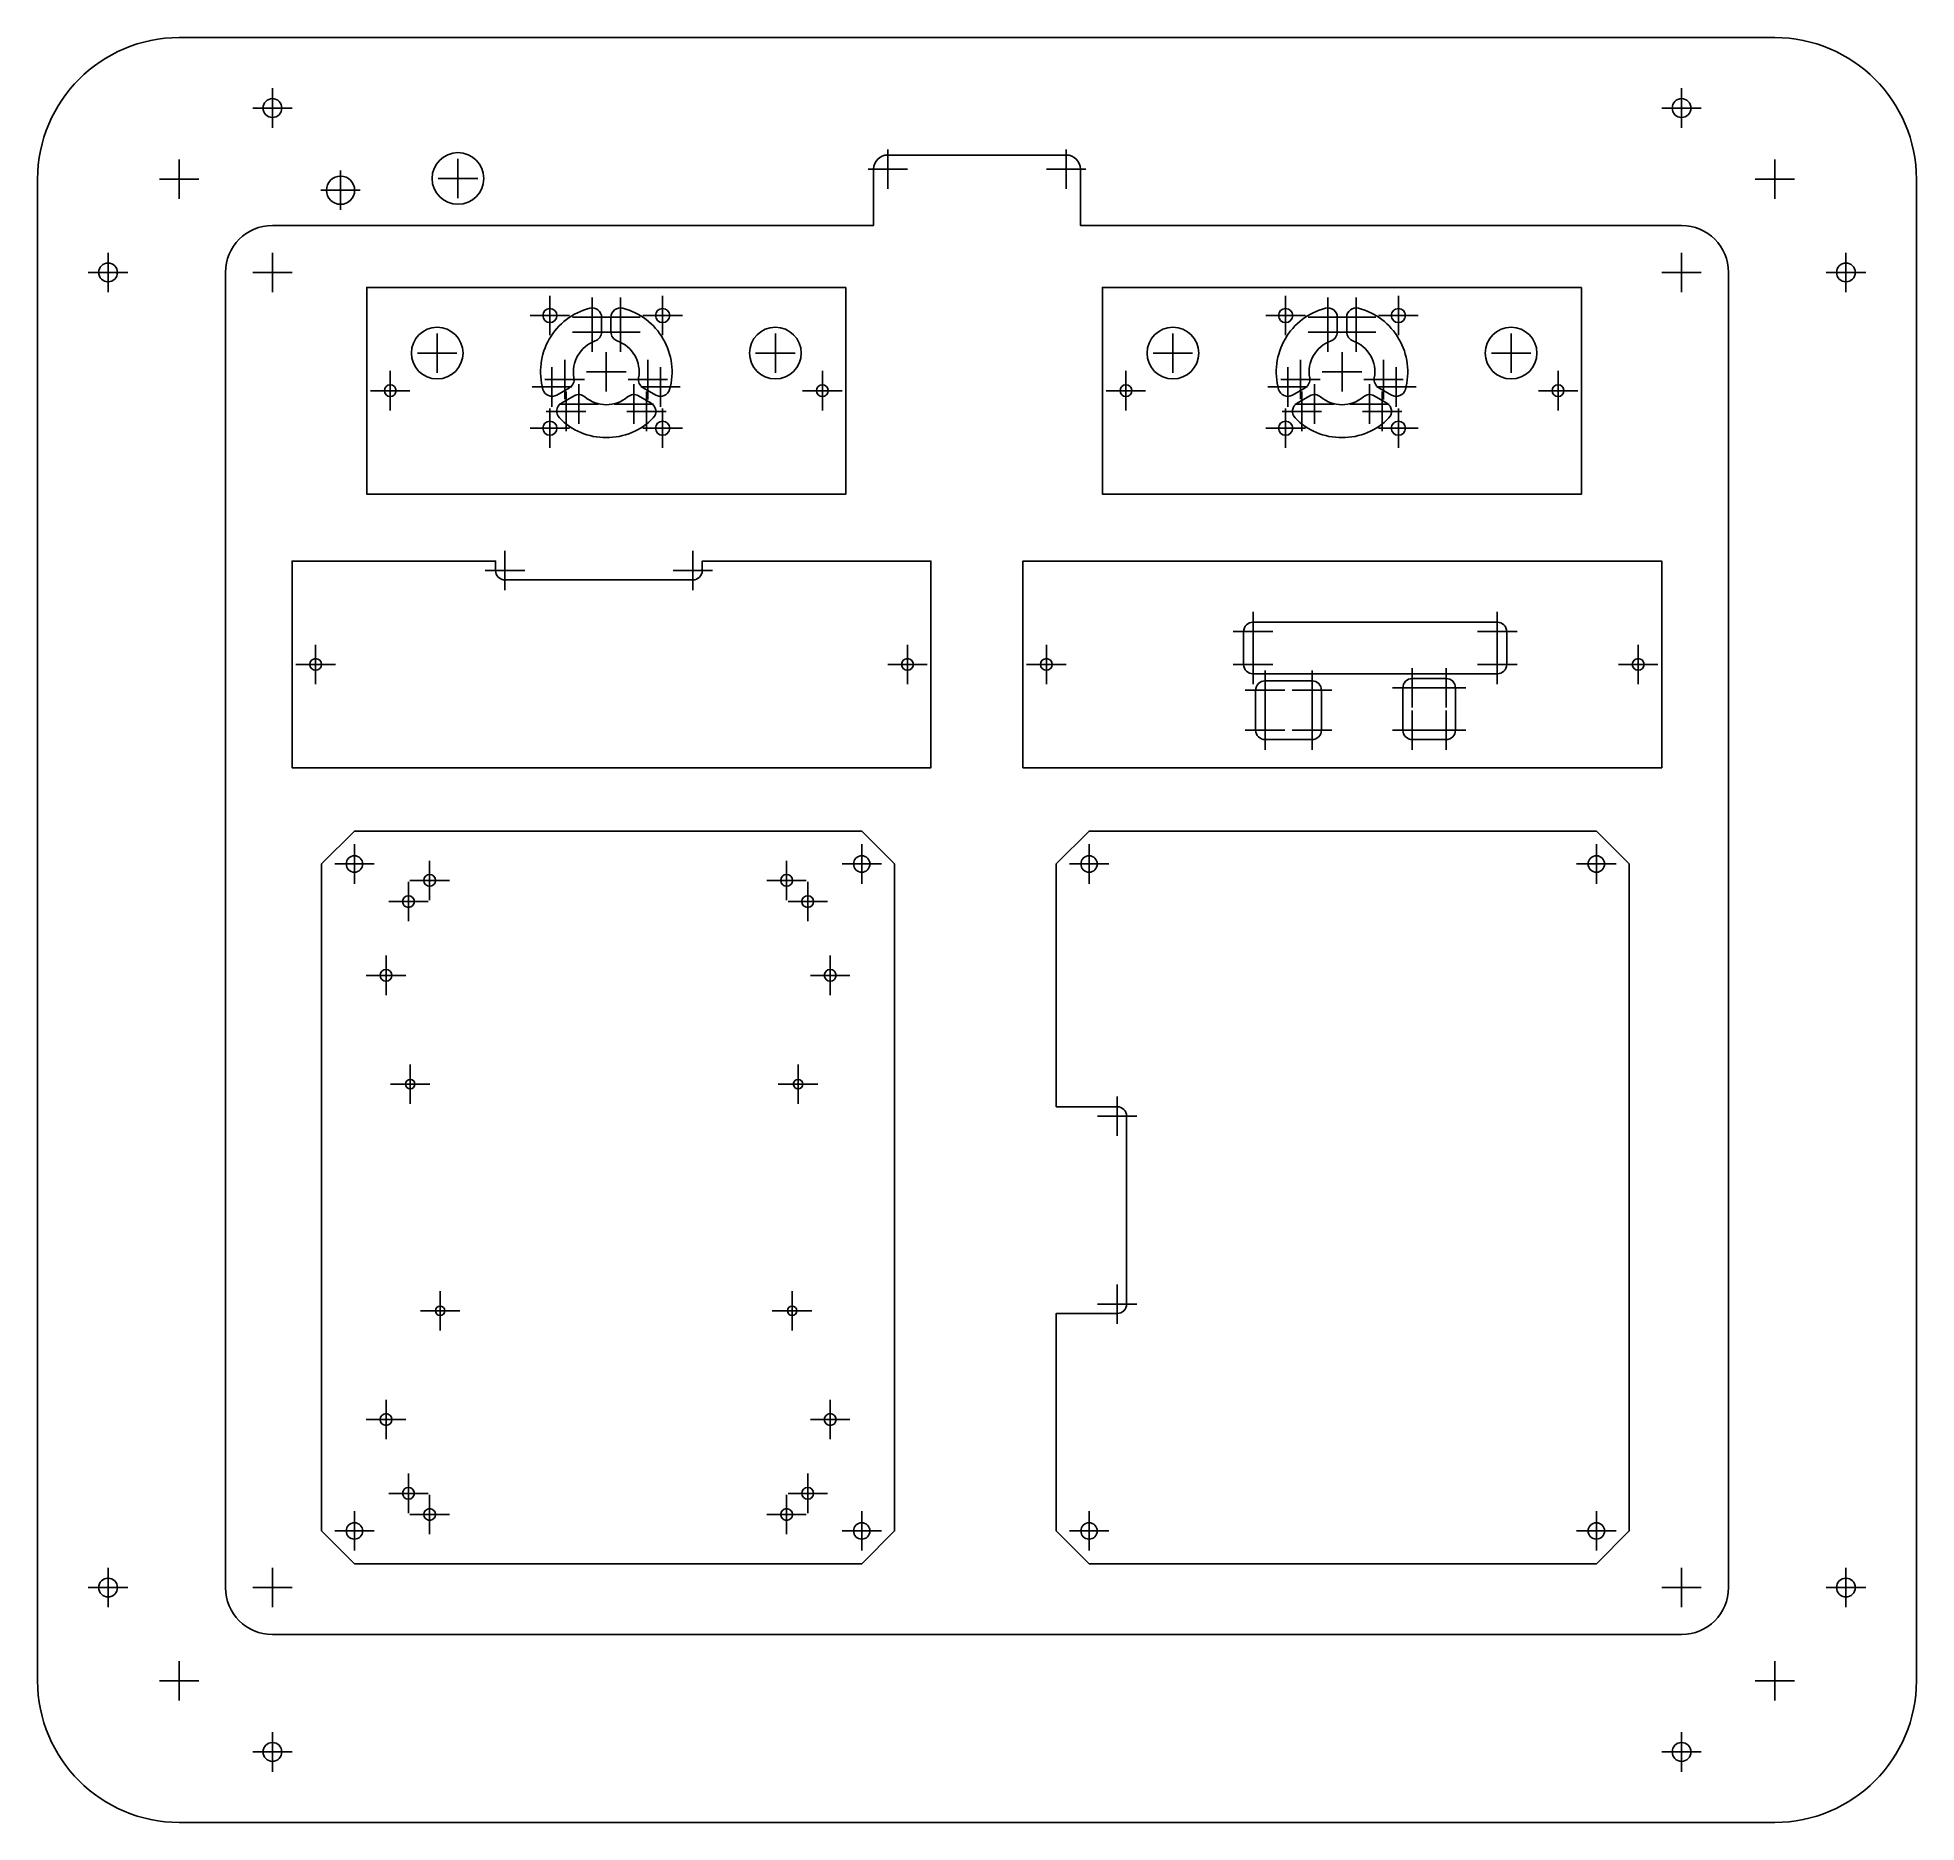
# Model space of a CAD drawing. Extents: x 101 to 501, y 26 to 406.
import ezdxf

# ---------------------------------------------------------------- set-up
doc = ezdxf.new("R2010")
doc.units = 0
doc.layers.add('Layer_1', color=7, linetype='CONTINUOUS')

msp = doc.modelspace()

# ---------------------------------------------------------------- linework, layer by layer
at = {"layer": 'Layer_1', "color": 7}
for points in [[(131.646964, 405.86662), (471.326964, 405.86662)], [(131.646964, 405.86662), (471.326964, 405.86662)], [(151.486964, 386.66662), (151.486964, 395.06662)], [(451.486964, 386.66662), (451.486964, 395.06662)], [(155.686964, 390.86662), (147.286964, 390.86662)], [(455.686964, 390.86662), (447.286964, 390.86662)], [(190.986964, 371.66662), (190.986964, 380.06662)], [(282.486964, 373.66662), (282.486964, 382.06662)], [(282.486964, 380.86662), (320.486964, 380.86662)], [(282.486964, 380.86662), (320.486964, 380.86662)], [(320.486964, 373.66662), (320.486964, 382.06662)], [(131.646964, 371.50662), (131.646964, 379.90662)], [(151.486964, 365.86662), (279.486964, 365.86662), (279.486964, 377.86662)], [(165.986964, 369.16662), (165.986964, 377.56662)], [(286.686964, 377.86662), (278.286964, 377.86662)], [(279.486964, 365.86662), (279.486964, 377.86662)], [(324.686964, 377.86662), (316.286964, 377.86662)], [(323.486964, 377.86662), (323.486964, 365.86662), (451.486964, 365.86662)], [(323.486964, 377.86662), (323.486964, 365.86662), (451.486964, 365.86662)], [(471.326964, 371.50662), (471.326964, 379.90662)], [(101.486964, 56.02662), (101.486964, 375.70662)], [(101.486964, 56.02662), (101.486964, 375.70662)], [(135.846964, 375.70662), (127.446964, 375.70662)], [(170.186964, 373.36662), (161.786964, 373.36662)], [(195.186964, 375.86662), (186.786964, 375.86662)], [(475.526964, 375.70662), (467.126964, 375.70662)], [(501.486964, 375.70662), (501.486964, 56.02662)], [(501.486964, 375.70662), (501.486964, 56.02662)], [(151.486964, 365.86662), (279.486964, 365.86662)], [(116.486964, 351.66662), (116.486964, 360.06662)], [(151.486964, 351.66662), (151.486964, 360.06662)], [(451.486964, 351.66662), (451.486964, 360.06662)], [(486.486964, 351.66662), (486.486964, 360.06662)], [(120.686964, 355.86662), (112.286964, 355.86662)], [(141.486964, 75.86662), (141.486964, 355.86662)], [(141.486964, 75.86662), (141.486964, 355.86662)], [(155.686964, 355.86662), (147.286964, 355.86662)], [(171.561965, 308.6916), (171.561965, 352.6916), (273.561965, 352.6916)], [(273.561965, 352.6916), (273.561965, 308.6916)], [(328.19539, 308.6916), (328.19539, 352.6916), (430.19539, 352.6916)], [(430.19539, 352.6916), (430.19539, 308.6916)], [(455.686964, 355.86662), (447.286964, 355.86662)], [(461.486964, 355.86662), (461.486964, 75.86662)], [(461.486964, 355.86662), (461.486964, 75.86662)], [(490.686964, 355.86662), (482.286964, 355.86662)], [(210.561965, 342.4916), (210.561965, 350.8916)], [(219.561965, 342.1106), (219.561965, 350.5106)], [(225.561965, 342.1106), (225.561965, 350.5106)], [(234.561965, 342.4916), (234.561965, 350.8916)], [(367.19539, 342.4916), (367.19539, 350.8916)], [(376.19539, 342.1106), (376.19539, 350.5106)], [(382.19539, 342.1106), (382.19539, 350.5106)], [(391.19539, 342.4916), (391.19539, 350.8916)], [(214.761965, 346.6916), (206.361965, 346.6916)], [(223.761965, 346.3106), (215.361965, 346.3106)], [(219.561965, 338.9769), (219.561965, 347.3769)], [(229.761965, 346.3106), (221.361965, 346.3106)], [(221.561965, 343.1769), (221.561965, 346.3106)], [(221.561965, 343.1769), (221.561965, 346.3106)], [(223.561965, 343.1769), (223.561965, 346.3106)], [(223.561965, 346.3106), (223.561965, 343.1769)], [(225.561965, 338.9769), (225.561965, 347.3769)], [(238.761965, 346.6916), (230.361965, 346.6916)], [(371.39539, 346.6916), (362.99539, 346.6916)], [(380.39539, 346.3106), (371.99539, 346.3106)], [(376.19539, 338.9769), (376.19539, 347.3769)], [(386.39539, 346.3106), (377.99539, 346.3106)], [(378.19539, 343.1769), (378.19539, 346.3106)], [(378.19539, 343.1769), (378.19539, 346.3106)], [(380.19539, 343.1769), (380.19539, 346.3106)], [(380.19539, 346.3106), (380.19539, 343.1769)], [(382.19539, 338.9769), (382.19539, 347.3769)], [(395.39539, 346.6916), (386.99539, 346.6916)], [(186.561965, 334.4916), (186.561965, 342.8916)], [(223.761965, 343.1769), (215.361965, 343.1769)], [(229.761965, 343.1769), (221.361965, 343.1769)], [(258.561965, 334.4916), (258.561965, 342.8916)], [(343.19539, 334.4916), (343.19539, 342.8916)], [(380.39539, 343.1769), (371.99539, 343.1769)], [(386.39539, 343.1769), (377.99539, 343.1769)], [(415.19539, 334.4916), (415.19539, 342.8916)], [(190.761965, 338.6916), (182.361965, 338.6916)], [(213.712965, 328.8476), (213.712965, 337.2476)], [(222.561965, 330.4916), (222.561965, 338.8916)], [(231.409965, 328.8466), (231.409965, 337.2466)], [(262.761965, 338.6916), (254.361965, 338.6916)], [(347.39539, 338.6916), (338.99539, 338.6916)], [(370.34639, 328.8476), (370.34639, 337.2476)], [(379.19539, 330.4916), (379.19539, 338.8916)], [(388.04339, 328.8466), (388.04339, 337.2466)], [(419.39539, 338.6916), (410.99539, 338.6916)], [(176.561965, 326.4916), (176.561965, 334.8916)], [(217.912965, 333.0476), (209.512965, 333.0476)], [(210.999965, 327.2806), (210.999965, 335.6806)], [(216.712965, 323.6516), (216.712965, 332.0516)], [(226.761965, 334.6916), (218.361965, 334.6916)], [(235.609965, 333.0466), (227.209965, 333.0466)], [(228.409965, 323.6506), (228.409965, 332.0506)], [(234.123965, 327.2796), (234.123965, 335.6796)], [(268.561965, 326.4916), (268.561965, 334.8916)], [(333.19539, 326.4916), (333.19539, 334.8916)], [(374.54639, 333.0476), (366.14639, 333.0476)], [(367.63339, 327.2806), (367.63339, 335.6806)], [(373.34639, 323.6516), (373.34639, 332.0516)], [(383.39539, 334.6916), (374.99539, 334.6916)], [(392.24339, 333.0466), (383.84339, 333.0466)], [(385.04339, 323.6506), (385.04339, 332.0506)], [(390.75739, 327.2796), (390.75739, 335.6796)], [(425.19539, 326.4916), (425.19539, 334.8916)], [(180.761965, 330.6916), (172.361965, 330.6916)], [(215.199965, 331.4806), (206.799965, 331.4806)], [(211.999465, 329.748785), (214.713375, 331.31565)], [(214.713375, 331.31565), (211.999465, 329.748785)], [(215.712985, 329.58337), (212.999195, 328.01657)], [(215.712985, 329.58337), (212.999195, 328.01657)], [(213.998965, 322.0846), (213.998965, 330.4846)], [(232.123805, 328.01563), (229.409915, 329.58249)], [(232.123805, 328.01563), (229.409915, 329.58249)], [(238.323965, 331.4796), (229.923965, 331.4796)], [(233.124065, 329.747516), (230.410315, 331.314319)], [(233.124065, 329.747516), (230.410315, 331.314319)], [(231.123965, 322.0836), (231.123965, 330.4836)], [(272.761965, 330.6916), (264.361965, 330.6916)], [(337.39539, 330.6916), (328.99539, 330.6916)], [(371.83339, 331.4806), (363.43339, 331.4806)], [(368.63289, 329.748785), (371.3468, 331.31565)], [(371.3468, 331.31565), (368.63289, 329.748785)], [(372.34641, 329.58337), (369.63262, 328.01657)], [(372.34641, 329.58337), (369.63262, 328.01657)], [(370.63239, 322.0846), (370.63239, 330.4846)], [(388.75723, 328.01563), (386.04334, 329.58249)], [(388.75723, 328.01563), (386.04334, 329.58249)], [(394.95739, 331.4796), (386.55739, 331.4796)], [(389.75749, 329.747516), (387.04374, 331.314319)], [(389.75749, 329.747516), (387.04374, 331.314319)], [(387.75739, 322.0836), (387.75739, 330.4836)], [(429.39539, 330.6916), (420.99539, 330.6916)], [(218.198965, 326.2846), (209.798965, 326.2846)], [(210.561965, 318.4916), (210.561965, 326.8916)], [(220.912965, 327.8516), (212.512965, 327.8516)], [(232.609965, 327.8506), (224.209965, 327.8506)], [(235.323965, 326.2836), (226.923965, 326.2836)], [(234.561965, 318.4916), (234.561965, 326.8916)], [(374.83239, 326.2846), (366.43239, 326.2846)], [(367.19539, 318.4916), (367.19539, 326.8916)], [(377.54639, 327.8516), (369.14639, 327.8516)], [(389.24339, 327.8506), (380.84339, 327.8506)], [(391.95739, 326.2836), (383.55739, 326.2836)], [(391.19539, 318.4916), (391.19539, 326.8916)], [(214.761965, 322.6916), (206.361965, 322.6916)], [(238.761965, 322.6916), (230.361965, 322.6916)], [(371.39539, 322.6916), (362.99539, 322.6916)], [(395.39539, 322.6916), (386.99539, 322.6916)], [(273.561965, 308.6916), (171.561965, 308.6916)], [(430.19539, 308.6916), (328.19539, 308.6916)], [(200.986964, 288.204109), (200.986964, 296.604109)], [(240.986964, 288.204109), (240.986964, 296.604109)], [(242.986964, 292.404109), (242.986964, 294.404109), (291.686964, 294.404109), (291.686964, 250.404109), (155.686964, 250.404109), (155.686964, 294.404109), (198.986964, 294.404109), (198.986964, 292.404109)], [(291.686964, 294.404109), (291.686964, 250.404109), (155.686964, 250.404109)], [(155.686964, 250.404109), (155.686964, 294.404109), (198.986964, 294.404109)], [(205.186964, 292.404109), (196.786964, 292.404109)], [(198.986964, 294.404109), (198.986964, 292.404109)], [(245.186964, 292.404109), (236.786964, 292.404109)], [(242.986964, 292.404109), (242.986964, 294.404109), (291.686964, 294.404109)], [(311.25376, 294.404109), (311.25376, 250.404109)], [(447.25376, 250.404109), (447.25376, 294.404109), (311.25376, 294.404109)], [(200.986964, 290.404109), (240.986964, 290.404109)], [(200.986964, 290.404109), (240.986964, 290.404109)], [(360.25376, 275.204109), (360.25376, 283.604109)], [(360.25376, 281.404109), (412.25376, 281.404109)], [(360.25376, 281.404109), (412.25376, 281.404109)], [(412.25376, 275.204109), (412.25376, 283.604109)], [(160.686964, 268.204109), (160.686964, 276.604109)], [(286.686964, 268.204109), (286.686964, 276.604109)], [(316.25376, 268.204109), (316.25376, 276.604109)], [(364.45376, 279.404109), (356.05376, 279.404109)], [(358.25376, 272.404109), (358.25376, 279.404109)], [(358.25376, 272.404109), (358.25376, 279.404109)], [(360.25376, 268.204109), (360.25376, 276.604109)], [(416.45376, 279.404109), (408.05376, 279.404109)], [(412.25376, 268.204109), (412.25376, 276.604109)], [(414.25376, 279.404109), (414.25376, 272.404109)], [(414.25376, 279.404109), (414.25376, 272.404109)], [(442.25376, 268.204109), (442.25376, 276.604109)], [(164.886964, 272.404109), (156.486964, 272.404109)], [(290.886964, 272.404109), (282.486964, 272.404109)], [(320.45376, 272.404109), (312.05376, 272.404109)], [(364.45376, 272.404109), (356.05376, 272.404109)], [(416.45376, 272.404109), (408.05376, 272.404109)], [(446.45376, 272.404109), (438.05376, 272.404109)], [(412.25376, 270.404109), (360.25376, 270.404109)], [(412.25376, 270.404109), (360.25376, 270.404109)], [(362.81376, 262.704109), (362.81376, 271.104109)], [(362.81376, 268.904109), (372.81376, 268.904109)], [(362.81376, 268.904109), (372.81376, 268.904109)], [(372.81376, 262.704109), (372.81376, 271.104109)], [(394.15376, 263.204109), (394.15376, 271.604109)], [(394.15376, 269.404109), (401.35376, 269.404109)], [(394.15376, 269.404109), (401.35376, 269.404109)], [(401.35376, 263.204109), (401.35376, 271.604109)], [(367.01376, 266.904109), (358.61376, 266.904109)], [(360.81376, 258.404109), (360.81376, 266.904109)], [(360.81376, 258.404109), (360.81376, 266.904109)], [(377.01376, 266.904109), (368.61376, 266.904109)], [(374.81376, 266.904109), (374.81376, 258.404109)], [(374.81376, 266.904109), (374.81376, 258.404109)], [(398.35376, 267.404109), (389.95376, 267.404109)], [(392.15376, 258.404109), (392.15376, 267.404109)], [(392.15376, 258.404109), (392.15376, 267.404109)], [(405.55376, 267.404109), (397.15376, 267.404109)], [(403.35376, 267.404109), (403.35376, 258.404109)], [(403.35376, 267.404109), (403.35376, 258.404109)], [(362.81376, 254.204109), (362.81376, 262.604109)], [(372.81376, 254.204109), (372.81376, 262.604109)], [(394.15376, 254.204109), (394.15376, 262.604109)], [(401.35376, 254.204109), (401.35376, 262.604109)], [(367.01376, 258.404109), (358.61376, 258.404109)], [(372.81376, 256.404109), (362.81376, 256.404109)], [(372.81376, 256.404109), (362.81376, 256.404109)], [(377.01376, 258.404109), (368.61376, 258.404109)], [(398.35376, 258.404109), (389.95376, 258.404109)], [(401.35376, 256.404109), (394.15376, 256.404109)], [(401.35376, 256.404109), (394.15376, 256.404109)], [(405.55376, 258.404109), (397.15376, 258.404109)], [(311.25376, 250.404109), (447.25376, 250.404109)], [(161.95137, 229.925549), (168.95137, 236.925549)], [(168.95137, 236.925549), (276.95137, 236.925549)], [(276.95137, 236.925549), (283.95137, 229.925549)], [(318.34742, 178.225549), (318.34742, 229.925549), (325.34742, 236.925549), (433.34742, 236.925549), (440.34742, 229.925549), (440.34742, 87.925549), (433.34742, 80.925549), (325.34742, 80.925549), (318.34742, 87.925549), (318.34742, 134.225549), (331.34742, 134.225549)], [(318.34742, 229.925549), (325.34742, 236.925549), (433.34742, 236.925549)], [(433.34742, 236.925549), (440.34742, 229.925549)], [(168.95137, 225.725549), (168.95137, 234.125549)], [(276.95137, 225.725549), (276.95137, 234.125549)], [(325.34742, 225.725549), (325.34742, 234.125549)], [(433.34742, 225.725549), (433.34742, 234.125549)], [(161.95137, 87.925549), (161.95137, 229.925549)], [(173.15137, 229.925549), (164.75137, 229.925549)], [(184.95137, 222.225549), (184.95137, 230.625549)], [(260.95137, 222.225549), (260.95137, 230.625549)], [(281.15137, 229.925549), (272.75137, 229.925549)], [(283.95137, 229.925549), (283.95137, 87.925549), (276.95137, 80.925549)], [(318.34742, 178.225549), (318.34742, 229.925549)], [(329.54742, 229.925549), (321.14742, 229.925549)], [(437.54742, 229.925549), (429.14742, 229.925549)], [(440.34742, 229.925549), (440.34742, 87.925549)], [(180.45137, 217.725549), (180.45137, 226.125549)], [(189.15137, 226.425549), (180.75137, 226.425549)], [(265.15137, 226.425549), (256.75137, 226.425549)], [(265.45137, 217.725549), (265.45137, 226.125549)], [(184.65137, 221.925549), (176.25137, 221.925549)], [(269.65137, 221.925549), (261.25137, 221.925549)], [(175.67137, 202.005549), (175.67137, 210.405549)], [(270.23137, 202.005549), (270.23137, 210.405549)], [(179.87137, 206.205549), (171.47137, 206.205549)], [(274.43137, 206.205549), (266.03137, 206.205549)], [(180.83137, 178.855549), (180.83137, 187.255549)], [(263.38137, 178.855549), (263.38137, 187.255549)], [(185.03137, 183.055549), (176.63137, 183.055549)], [(267.58137, 183.055549), (259.18137, 183.055549)], [(331.34742, 172.025549), (331.34742, 180.425549)], [(335.54742, 176.225549), (327.14742, 176.225549)], [(333.34742, 136.225549), (333.34742, 176.225549)], [(333.34742, 176.225549), (333.34742, 136.225549)], [(331.34742, 132.025549), (331.34742, 140.425549)], [(187.18137, 130.595549), (187.18137, 138.995549)], [(262.11137, 130.595549), (262.11137, 138.995549)], [(335.54742, 136.225549), (327.14742, 136.225549)], [(191.38137, 134.795549), (182.98137, 134.795549)], [(266.31137, 134.795549), (257.91137, 134.795549)], [(331.34742, 134.225549), (318.34742, 134.225549)], [(318.34742, 87.925549), (318.34742, 134.225549)], [(175.67137, 107.445549), (175.67137, 115.845549)], [(270.23137, 107.445549), (270.23137, 115.845549)], [(179.87137, 111.645549), (171.47137, 111.645549)], [(274.43137, 111.645549), (266.03137, 111.645549)], [(180.45137, 91.725549), (180.45137, 100.125549)], [(265.45137, 91.725549), (265.45137, 100.125549)], [(168.95137, 83.725549), (168.95137, 92.125549)], [(184.65137, 95.925549), (176.25137, 95.925549)], [(184.95137, 87.225549), (184.95137, 95.625549)], [(260.95137, 87.225549), (260.95137, 95.625549)], [(269.65137, 95.925549), (261.25137, 95.925549)], [(276.95137, 83.725549), (276.95137, 92.125549)], [(325.34742, 83.725549), (325.34742, 92.125549)], [(433.34742, 83.725549), (433.34742, 92.125549)], [(189.15137, 91.425549), (180.75137, 91.425549)], [(265.15137, 91.425549), (256.75137, 91.425549)], [(168.95137, 80.925549), (161.95137, 87.925549)], [(173.15137, 87.925549), (164.75137, 87.925549)], [(281.15137, 87.925549), (272.75137, 87.925549)], [(325.34742, 80.925549), (318.34742, 87.925549)], [(329.54742, 87.925549), (321.14742, 87.925549)], [(440.34742, 87.925549), (433.34742, 80.925549), (325.34742, 80.925549)], [(437.54742, 87.925549), (429.14742, 87.925549)], [(116.486964, 71.66662), (116.486964, 80.06662)], [(151.486964, 71.66662), (151.486964, 80.06662)], [(276.95137, 80.925549), (168.95137, 80.925549)], [(451.486964, 71.66662), (451.486964, 80.06662)], [(486.486964, 71.66662), (486.486964, 80.06662)], [(120.686964, 75.86662), (112.286964, 75.86662)], [(155.686964, 75.86662), (147.286964, 75.86662)], [(455.686964, 75.86662), (447.286964, 75.86662)], [(490.686964, 75.86662), (482.286964, 75.86662)], [(451.486964, 65.86662), (451.486964, 65.86662), (151.486964, 65.86662)], [(451.486964, 65.86662), (151.486964, 65.86662)], [(131.646964, 51.82662), (131.646964, 60.22662)], [(471.326964, 51.82662), (471.326964, 60.22662)], [(135.846964, 56.02662), (127.446964, 56.02662)], [(475.526964, 56.02662), (467.126964, 56.02662)], [(151.486964, 36.66662), (151.486964, 45.06662)], [(451.486964, 36.66662), (451.486964, 45.06662)], [(155.686964, 40.86662), (147.286964, 40.86662)], [(455.686964, 40.86662), (447.286964, 40.86662)], [(471.326964, 25.86662), (131.646964, 25.86662)], [(471.326964, 25.86662), (131.646964, 25.86662)]]:
    msp.add_lwpolyline(points, dxfattribs=at)
for points in [[(273.561965, 352.6916), (273.561965, 308.6916), (171.561965, 308.6916), (171.561965, 352.6916)], [(430.19539, 352.6916), (430.19539, 308.6916), (328.19539, 308.6916), (328.19539, 352.6916)], [(447.25376, 250.404109), (447.25376, 294.404109), (311.25376, 294.404109), (311.25376, 250.404109)], [(283.95137, 229.925549), (283.95137, 87.925549), (276.95137, 80.925549), (168.95137, 80.925549), (161.95137, 87.925549), (161.95137, 229.925549), (168.95137, 236.925549), (276.95137, 236.925549)], [(331.34742, 178.225549), (318.34742, 178.225549)]]:
    msp.add_lwpolyline(points, close=True, dxfattribs=at)
for points in [[(101.486964, 375.70662), (101.486964, 392.36362), (114.989964, 405.86662), (131.646964, 405.86662)], [(131.646964, 405.86662), (114.989964, 405.86662), (101.486964, 392.36362), (101.486964, 375.70662)], [(471.326964, 405.86662), (487.983964, 405.86662), (501.486964, 392.36362), (501.486964, 375.70662)], [(471.326964, 405.86662), (487.983964, 405.86662), (501.486964, 392.36362), (501.486964, 375.70662)], [(149.486964, 390.86662), (149.486964, 391.97162), (150.381964, 392.86662), (151.486964, 392.86662)], [(149.486964, 390.86662), (149.486964, 391.97162), (150.381964, 392.86662), (151.486964, 392.86662)], [(151.486964, 392.86662), (152.591964, 392.86662), (153.486964, 391.97162), (153.486964, 390.86662)], [(151.486964, 392.86662), (152.591964, 392.86662), (153.486964, 391.97162), (153.486964, 390.86662)], [(449.486964, 390.86662), (449.486964, 391.97162), (450.381964, 392.86662), (451.486964, 392.86662)], [(449.486964, 390.86662), (449.486964, 391.97162), (450.381964, 392.86662), (451.486964, 392.86662)], [(451.486964, 392.86662), (452.591964, 392.86662), (453.486964, 391.97162), (453.486964, 390.86662)], [(451.486964, 392.86662), (452.591964, 392.86662), (453.486964, 391.97162), (453.486964, 390.86662)], [(151.486964, 388.86662), (150.381964, 388.86662), (149.486964, 389.76162), (149.486964, 390.86662)], [(151.486964, 388.86662), (150.381964, 388.86662), (149.486964, 389.76162), (149.486964, 390.86662)], [(153.486964, 390.86662), (153.486964, 389.76162), (152.591964, 388.86662), (151.486964, 388.86662)], [(153.486964, 390.86662), (153.486964, 389.76162), (152.591964, 388.86662), (151.486964, 388.86662)], [(451.486964, 388.86662), (450.381964, 388.86662), (449.486964, 389.76162), (449.486964, 390.86662)], [(451.486964, 388.86662), (450.381964, 388.86662), (449.486964, 389.76162), (449.486964, 390.86662)], [(453.486964, 390.86662), (453.486964, 389.76162), (452.591964, 388.86662), (451.486964, 388.86662)], [(453.486964, 390.86662), (453.486964, 389.76162), (452.591964, 388.86662), (451.486964, 388.86662)], [(185.486964, 375.86662), (185.486964, 378.90462), (187.948964, 381.36662), (190.986964, 381.36662)], [(185.486964, 375.86662), (185.486964, 378.90462), (187.948964, 381.36662), (190.986964, 381.36662)], [(190.986964, 381.36662), (194.024964, 381.36662), (196.486964, 378.90462), (196.486964, 375.86662)], [(190.986964, 381.36662), (194.024964, 381.36662), (196.486964, 378.90462), (196.486964, 375.86662)], [(279.486964, 377.86662), (279.486964, 379.52362), (280.830064, 380.86662), (282.486964, 380.86662)], [(279.486964, 377.86662), (279.486964, 379.52362), (280.830064, 380.86662), (282.486964, 380.86662)], [(320.486964, 380.86662), (322.143864, 380.86662), (323.486964, 379.52362), (323.486964, 377.86662)], [(320.486964, 380.86662), (322.143864, 380.86662), (323.486964, 379.52362), (323.486964, 377.86662)], [(162.986964, 373.36662), (162.986964, 375.02362), (164.329964, 376.36662), (165.986964, 376.36662)], [(162.986964, 373.36662), (162.986964, 375.02362), (164.329964, 376.36662), (165.986964, 376.36662)], [(165.986964, 376.36662), (167.643964, 376.36662), (168.986964, 375.02362), (168.986964, 373.36662)], [(165.986964, 376.36662), (167.643964, 376.36662), (168.986964, 375.02362), (168.986964, 373.36662)], [(165.986964, 370.36662), (164.329964, 370.36662), (162.986964, 371.70962), (162.986964, 373.36662)], [(165.986964, 370.36662), (164.329964, 370.36662), (162.986964, 371.70962), (162.986964, 373.36662)], [(168.986964, 373.36662), (168.986964, 371.70962), (167.643964, 370.36662), (165.986964, 370.36662)], [(168.986964, 373.36662), (168.986964, 371.70962), (167.643964, 370.36662), (165.986964, 370.36662)], [(190.986964, 370.36662), (187.948964, 370.36662), (185.486964, 372.82862), (185.486964, 375.86662)], [(190.986964, 370.36662), (187.948964, 370.36662), (185.486964, 372.82862), (185.486964, 375.86662)], [(196.486964, 375.86662), (196.486964, 372.82862), (194.024964, 370.36662), (190.986964, 370.36662)], [(196.486964, 375.86662), (196.486964, 372.82862), (194.024964, 370.36662), (190.986964, 370.36662)], [(141.486964, 355.86662), (141.486964, 361.38962), (145.963964, 365.86662), (151.486964, 365.86662)], [(151.486964, 365.86662), (145.963964, 365.86662), (141.486964, 361.38962), (141.486964, 355.86662)], [(451.486964, 365.86662), (457.009964, 365.86662), (461.486964, 361.38962), (461.486964, 355.86662)], [(461.486964, 355.86662), (461.486964, 361.38962), (457.009964, 365.86662), (451.486964, 365.86662)], [(114.486964, 355.86662), (114.486964, 356.97162), (115.381964, 357.86662), (116.486964, 357.86662)], [(114.486964, 355.86662), (114.486964, 356.97162), (115.381964, 357.86662), (116.486964, 357.86662)], [(116.486964, 357.86662), (117.591964, 357.86662), (118.486964, 356.97162), (118.486964, 355.86662)], [(116.486964, 357.86662), (117.591964, 357.86662), (118.486964, 356.97162), (118.486964, 355.86662)], [(484.486964, 355.86662), (484.486964, 356.97162), (485.381964, 357.86662), (486.486964, 357.86662)], [(484.486964, 355.86662), (484.486964, 356.97162), (485.381964, 357.86662), (486.486964, 357.86662)], [(486.486964, 357.86662), (487.591964, 357.86662), (488.486964, 356.97162), (488.486964, 355.86662)], [(486.486964, 357.86662), (487.591964, 357.86662), (488.486964, 356.97162), (488.486964, 355.86662)], [(116.486964, 353.86662), (115.381964, 353.86662), (114.486964, 354.76162), (114.486964, 355.86662)], [(116.486964, 353.86662), (115.381964, 353.86662), (114.486964, 354.76162), (114.486964, 355.86662)], [(118.486964, 355.86662), (118.486964, 354.76162), (117.591964, 353.86662), (116.486964, 353.86662)], [(118.486964, 355.86662), (118.486964, 354.76162), (117.591964, 353.86662), (116.486964, 353.86662)], [(486.486964, 353.86662), (485.381964, 353.86662), (484.486964, 354.76162), (484.486964, 355.86662)], [(486.486964, 353.86662), (485.381964, 353.86662), (484.486964, 354.76162), (484.486964, 355.86662)], [(488.486964, 355.86662), (488.486964, 354.76162), (487.591964, 353.86662), (486.486964, 353.86662)], [(488.486964, 355.86662), (488.486964, 354.76162), (487.591964, 353.86662), (486.486964, 353.86662)], [(209.061965, 346.6916), (209.061965, 347.52), (209.733565, 348.1916), (210.561965, 348.1916)], [(209.061965, 346.6916), (209.061965, 347.52), (209.733565, 348.1916), (210.561965, 348.1916)], [(219.061965, 348.247), (215.424115, 347.3078), (212.316465, 344.9457), (210.437765, 341.6919)], [(210.437765, 341.6919), (212.316465, 344.9457), (215.424115, 347.3078), (219.061965, 348.247)], [(210.561965, 348.1916), (211.390365, 348.1916), (212.061965, 347.52), (212.061965, 346.6916)], [(210.561965, 348.1916), (211.390365, 348.1916), (212.061965, 347.52), (212.061965, 346.6916)], [(220.786705, 347.8917), (220.297685, 348.2705), (219.660895, 348.4017), (219.061965, 348.247)], [(219.061965, 348.247), (219.660895, 348.4017), (220.297685, 348.2705), (220.786705, 347.8917)], [(224.337225, 347.8917), (224.826245, 348.2705), (225.463035, 348.4017), (226.061965, 348.247)], [(226.061965, 348.247), (225.463035, 348.4017), (224.826245, 348.2705), (224.337225, 347.8917)], [(226.061965, 348.247), (229.700075, 347.3077), (232.807865, 344.9453), (234.686465, 341.6913)], [(226.061965, 348.247), (229.700075, 347.3077), (232.807865, 344.9453), (234.686465, 341.6913)], [(233.061965, 346.6916), (233.061965, 347.52), (233.733565, 348.1916), (234.561965, 348.1916)], [(233.061965, 346.6916), (233.061965, 347.52), (233.733565, 348.1916), (234.561965, 348.1916)], [(234.561965, 348.1916), (235.390365, 348.1916), (236.061965, 347.52), (236.061965, 346.6916)], [(234.561965, 348.1916), (235.390365, 348.1916), (236.061965, 347.52), (236.061965, 346.6916)], [(365.69539, 346.6916), (365.69539, 347.52), (366.36699, 348.1916), (367.19539, 348.1916)], [(365.69539, 346.6916), (365.69539, 347.52), (366.36699, 348.1916), (367.19539, 348.1916)], [(375.69539, 348.247), (372.05754, 347.3078), (368.94989, 344.9457), (367.07119, 341.6919)], [(367.07119, 341.6919), (368.94989, 344.9457), (372.05754, 347.3078), (375.69539, 348.247)], [(367.19539, 348.1916), (368.02379, 348.1916), (368.69539, 347.52), (368.69539, 346.6916)], [(367.19539, 348.1916), (368.02379, 348.1916), (368.69539, 347.52), (368.69539, 346.6916)], [(377.42013, 347.8917), (376.93111, 348.2705), (376.29432, 348.4017), (375.69539, 348.247)], [(375.69539, 348.247), (376.29432, 348.4017), (376.93111, 348.2705), (377.42013, 347.8917)], [(380.97065, 347.8917), (381.45967, 348.2705), (382.09646, 348.4017), (382.69539, 348.247)], [(382.69539, 348.247), (382.09646, 348.4017), (381.45967, 348.2705), (380.97065, 347.8917)], [(382.69539, 348.247), (386.3335, 347.3077), (389.44129, 344.9453), (391.31989, 341.6913)], [(382.69539, 348.247), (386.3335, 347.3077), (389.44129, 344.9453), (391.31989, 341.6913)], [(389.69539, 346.6916), (389.69539, 347.52), (390.36699, 348.1916), (391.19539, 348.1916)], [(389.69539, 346.6916), (389.69539, 347.52), (390.36699, 348.1916), (391.19539, 348.1916)], [(391.19539, 348.1916), (392.02379, 348.1916), (392.69539, 347.52), (392.69539, 346.6916)], [(391.19539, 348.1916), (392.02379, 348.1916), (392.69539, 347.52), (392.69539, 346.6916)], [(181.061965, 338.6916), (181.061965, 341.7292), (183.524365, 344.1916), (186.561965, 344.1916)], [(181.061965, 338.6916), (181.061965, 341.7292), (183.524365, 344.1916), (186.561965, 344.1916)], [(186.561965, 344.1916), (189.599565, 344.1916), (192.061965, 341.7292), (192.061965, 338.6916)], [(186.561965, 344.1916), (189.599565, 344.1916), (192.061965, 341.7292), (192.061965, 338.6916)], [(210.561965, 345.1916), (209.733565, 345.1916), (209.061965, 345.8632), (209.061965, 346.6916)], [(210.561965, 345.1916), (209.733565, 345.1916), (209.061965, 345.8632), (209.061965, 346.6916)], [(212.061965, 346.6916), (212.061965, 345.8632), (211.390365, 345.1916), (210.561965, 345.1916)], [(212.061965, 346.6916), (212.061965, 345.8632), (211.390365, 345.1916), (210.561965, 345.1916)], [(221.561965, 346.3106), (221.561965, 346.9291), (221.275735, 347.5129), (220.786705, 347.8917)], [(220.786705, 347.8917), (221.275735, 347.5129), (221.561965, 346.9291), (221.561965, 346.3106)], [(223.561965, 346.3106), (223.561965, 346.9291), (223.848195, 347.5129), (224.337225, 347.8917)], [(224.337225, 347.8917), (223.848195, 347.5129), (223.561965, 346.9291), (223.561965, 346.3106)], [(234.561965, 345.1916), (233.733565, 345.1916), (233.061965, 345.8632), (233.061965, 346.6916)], [(234.561965, 345.1916), (233.733565, 345.1916), (233.061965, 345.8632), (233.061965, 346.6916)], [(236.061965, 346.6916), (236.061965, 345.8632), (235.390365, 345.1916), (234.561965, 345.1916)], [(236.061965, 346.6916), (236.061965, 345.8632), (235.390365, 345.1916), (234.561965, 345.1916)], [(253.061965, 338.6916), (253.061965, 341.7292), (255.524365, 344.1916), (258.561965, 344.1916)], [(253.061965, 338.6916), (253.061965, 341.7292), (255.524365, 344.1916), (258.561965, 344.1916)], [(258.561965, 344.1916), (261.599565, 344.1916), (264.061965, 341.7292), (264.061965, 338.6916)], [(258.561965, 344.1916), (261.599565, 344.1916), (264.061965, 341.7292), (264.061965, 338.6916)], [(337.69539, 338.6916), (337.69539, 341.7292), (340.15779, 344.1916), (343.19539, 344.1916)], [(337.69539, 338.6916), (337.69539, 341.7292), (340.15779, 344.1916), (343.19539, 344.1916)], [(343.19539, 344.1916), (346.23299, 344.1916), (348.69539, 341.7292), (348.69539, 338.6916)], [(343.19539, 344.1916), (346.23299, 344.1916), (348.69539, 341.7292), (348.69539, 338.6916)], [(367.19539, 345.1916), (366.36699, 345.1916), (365.69539, 345.8632), (365.69539, 346.6916)], [(367.19539, 345.1916), (366.36699, 345.1916), (365.69539, 345.8632), (365.69539, 346.6916)], [(368.69539, 346.6916), (368.69539, 345.8632), (368.02379, 345.1916), (367.19539, 345.1916)], [(368.69539, 346.6916), (368.69539, 345.8632), (368.02379, 345.1916), (367.19539, 345.1916)], [(378.19539, 346.3106), (378.19539, 346.9291), (377.90916, 347.5129), (377.42013, 347.8917)], [(377.42013, 347.8917), (377.90916, 347.5129), (378.19539, 346.9291), (378.19539, 346.3106)], [(380.19539, 346.3106), (380.19539, 346.9291), (380.48162, 347.5129), (380.97065, 347.8917)], [(380.97065, 347.8917), (380.48162, 347.5129), (380.19539, 346.9291), (380.19539, 346.3106)], [(391.19539, 345.1916), (390.36699, 345.1916), (389.69539, 345.8632), (389.69539, 346.6916)], [(391.19539, 345.1916), (390.36699, 345.1916), (389.69539, 345.8632), (389.69539, 346.6916)], [(392.69539, 346.6916), (392.69539, 345.8632), (392.02379, 345.1916), (391.19539, 345.1916)], [(392.69539, 346.6916), (392.69539, 345.8632), (392.02379, 345.1916), (391.19539, 345.1916)], [(409.69539, 338.6916), (409.69539, 341.7292), (412.15779, 344.1916), (415.19539, 344.1916)], [(409.69539, 338.6916), (409.69539, 341.7292), (412.15779, 344.1916), (415.19539, 344.1916)], [(415.19539, 344.1916), (418.23299, 344.1916), (420.69539, 341.7292), (420.69539, 338.6916)], [(415.19539, 344.1916), (418.23299, 344.1916), (420.69539, 341.7292), (420.69539, 338.6916)], [(210.437765, 341.6919), (208.559165, 338.43819), (208.067165, 334.56588), (209.072365, 330.945709)], [(209.072365, 330.945709), (208.067165, 334.56588), (208.559165, 338.43819), (210.437765, 341.6919)], [(215.679725, 333.41301), (215.050345, 336.80076), (216.979985, 340.14269), (220.228635, 341.2913)], [(215.679725, 333.41301), (215.050345, 336.80076), (216.979985, 340.14269), (220.228635, 341.2913)], [(220.228635, 341.2913), (221.027725, 341.5738), (221.561965, 342.3293), (221.561965, 343.1769)], [(221.561965, 343.1769), (221.561965, 342.3293), (221.027725, 341.5738), (220.228635, 341.2913)], [(224.895295, 341.2913), (224.096205, 341.5738), (223.561965, 342.3293), (223.561965, 343.1769)], [(224.895295, 341.2913), (224.096205, 341.5738), (223.561965, 342.3293), (223.561965, 343.1769)], [(229.444015, 333.41198), (230.073975, 336.80002), (228.144325, 340.14256), (224.895295, 341.2913)], [(224.895295, 341.2913), (228.144325, 340.14256), (230.073975, 336.80002), (229.444015, 333.41198)], [(234.686465, 341.6913), (236.565165, 338.43719), (237.056865, 334.56455), (236.051165, 330.944227)], [(234.686465, 341.6913), (236.565165, 338.43719), (237.056865, 334.56455), (236.051165, 330.944227)], [(367.07119, 341.6919), (365.19259, 338.43819), (364.70059, 334.56588), (365.70579, 330.945709)], [(365.70579, 330.945709), (364.70059, 334.56588), (365.19259, 338.43819), (367.07119, 341.6919)], [(372.31315, 333.41301), (371.68377, 336.80076), (373.61341, 340.14269), (376.86206, 341.2913)], [(372.31315, 333.41301), (371.68377, 336.80076), (373.61341, 340.14269), (376.86206, 341.2913)], [(376.86206, 341.2913), (377.66115, 341.5738), (378.19539, 342.3293), (378.19539, 343.1769)], [(378.19539, 343.1769), (378.19539, 342.3293), (377.66115, 341.5738), (376.86206, 341.2913)], [(381.52872, 341.2913), (380.72963, 341.5738), (380.19539, 342.3293), (380.19539, 343.1769)], [(381.52872, 341.2913), (380.72963, 341.5738), (380.19539, 342.3293), (380.19539, 343.1769)], [(386.07744, 333.41198), (386.7074, 336.80002), (384.77775, 340.14256), (381.52872, 341.2913)], [(381.52872, 341.2913), (384.77775, 340.14256), (386.7074, 336.80002), (386.07744, 333.41198)], [(391.31989, 341.6913), (393.19859, 338.43719), (393.69029, 334.56455), (392.68459, 330.944227)], [(391.31989, 341.6913), (393.19859, 338.43719), (393.69029, 334.56455), (392.68459, 330.944227)], [(186.561965, 333.1916), (183.524365, 333.1916), (181.061965, 335.65403), (181.061965, 338.6916)], [(186.561965, 333.1916), (183.524365, 333.1916), (181.061965, 335.65403), (181.061965, 338.6916)], [(192.061965, 338.6916), (192.061965, 335.65403), (189.599565, 333.1916), (186.561965, 333.1916)], [(192.061965, 338.6916), (192.061965, 335.65403), (189.599565, 333.1916), (186.561965, 333.1916)], [(258.561965, 333.1916), (255.524365, 333.1916), (253.061965, 335.65403), (253.061965, 338.6916)], [(258.561965, 333.1916), (255.524365, 333.1916), (253.061965, 335.65403), (253.061965, 338.6916)], [(264.061965, 338.6916), (264.061965, 335.65403), (261.599565, 333.1916), (258.561965, 333.1916)], [(264.061965, 338.6916), (264.061965, 335.65403), (261.599565, 333.1916), (258.561965, 333.1916)], [(343.19539, 333.1916), (340.15779, 333.1916), (337.69539, 335.65403), (337.69539, 338.6916)], [(343.19539, 333.1916), (340.15779, 333.1916), (337.69539, 335.65403), (337.69539, 338.6916)], [(348.69539, 338.6916), (348.69539, 335.65403), (346.23299, 333.1916), (343.19539, 333.1916)], [(348.69539, 338.6916), (348.69539, 335.65403), (346.23299, 333.1916), (343.19539, 333.1916)], [(415.19539, 333.1916), (412.15779, 333.1916), (409.69539, 335.65403), (409.69539, 338.6916)], [(415.19539, 333.1916), (412.15779, 333.1916), (409.69539, 335.65403), (409.69539, 338.6916)], [(420.69539, 338.6916), (420.69539, 335.65403), (418.23299, 333.1916), (415.19539, 333.1916)], [(420.69539, 338.6916), (420.69539, 335.65403), (418.23299, 333.1916), (415.19539, 333.1916)], [(214.713375, 331.31565), (215.447335, 331.73941), (215.834525, 332.57976), (215.679725, 333.41301)], [(214.713375, 331.31565), (215.447335, 331.73941), (215.834525, 332.57976), (215.679725, 333.41301)], [(230.410315, 331.314319), (229.676245, 331.73813), (229.289065, 332.57864), (229.444015, 333.41198)], [(230.410315, 331.314319), (229.676245, 331.73813), (229.289065, 332.57864), (229.444015, 333.41198)], [(371.3468, 331.31565), (372.08076, 331.73941), (372.46795, 332.57976), (372.31315, 333.41301)], [(371.3468, 331.31565), (372.08076, 331.73941), (372.46795, 332.57976), (372.31315, 333.41301)], [(387.04374, 331.314319), (386.30967, 331.73813), (385.92249, 332.57864), (386.07744, 333.41198)], [(387.04374, 331.314319), (386.30967, 331.73813), (385.92249, 332.57864), (386.07744, 333.41198)], [(175.311965, 330.6916), (175.311965, 331.381956), (175.871565, 331.9416), (176.561965, 331.9416)], [(175.311965, 330.6916), (175.311965, 331.381956), (175.871565, 331.9416), (176.561965, 331.9416)], [(176.561965, 329.4416), (175.871565, 329.4416), (175.311965, 330.001244), (175.311965, 330.6916)], [(176.561965, 329.4416), (175.871565, 329.4416), (175.311965, 330.001244), (175.311965, 330.6916)], [(176.561965, 331.9416), (177.252365, 331.9416), (177.811965, 331.381956), (177.811965, 330.6916)], [(176.561965, 331.9416), (177.252365, 331.9416), (177.811965, 331.381956), (177.811965, 330.6916)], [(177.811965, 330.6916), (177.811965, 330.001244), (177.252365, 329.4416), (176.561965, 329.4416)], [(177.811965, 330.6916), (177.811965, 330.001244), (177.252365, 329.4416), (176.561965, 329.4416)], [(209.072365, 330.945709), (209.237965, 330.349668), (209.669965, 329.863761), (210.242465, 329.62963)], [(210.242465, 329.62963), (209.669965, 329.863761), (209.237965, 330.349668), (209.072365, 330.945709)], [(210.242465, 329.62963), (210.815065, 329.39549), (211.463765, 329.43949), (211.999465, 329.748785)], [(211.999465, 329.748785), (211.463765, 329.43949), (210.815065, 329.39549), (210.242465, 329.62963)], [(212.999195, 328.01657), (212.463465, 327.70729), (212.101065, 327.16755), (212.017565, 326.55466)], [(212.017565, 326.55466), (212.101065, 327.16755), (212.463465, 327.70729), (212.999195, 328.01657)], [(218.012755, 329.37138), (217.368535, 329.922242), (216.447045, 330.007184), (215.712985, 329.58337)], [(215.712985, 329.58337), (216.447045, 330.007184), (217.368535, 329.922242), (218.012755, 329.37138)], [(227.110375, 329.3707), (224.491035, 327.13164), (220.631755, 327.13193), (218.012755, 329.37138)], [(227.110375, 329.3707), (224.491035, 327.13164), (220.631755, 327.13193), (218.012755, 329.37138)], [(229.409915, 329.58249), (228.675955, 330.00625), (227.754595, 329.92139), (227.110375, 329.3707)], [(227.110375, 329.3707), (227.754595, 329.92139), (228.675955, 330.00625), (229.409915, 329.58249)], [(233.105465, 326.55362), (233.021965, 327.16655), (232.659565, 327.70633), (232.123805, 328.01563)], [(233.105465, 326.55362), (233.021965, 327.16655), (232.659565, 327.70633), (232.123805, 328.01563)], [(234.880965, 329.62832), (234.308465, 329.39423), (233.659765, 329.43824), (233.124065, 329.747516)], [(234.880965, 329.62832), (234.308465, 329.39423), (233.659765, 329.43824), (233.124065, 329.747516)], [(236.051165, 330.944227), (235.885565, 330.348242), (235.453565, 329.862403), (234.880965, 329.62832)], [(236.051165, 330.944227), (235.885565, 330.348242), (235.453565, 329.862403), (234.880965, 329.62832)], [(267.311965, 330.6916), (267.311965, 331.381956), (267.871565, 331.9416), (268.561965, 331.9416)], [(267.311965, 330.6916), (267.311965, 331.381956), (267.871565, 331.9416), (268.561965, 331.9416)], [(268.561965, 329.4416), (267.871565, 329.4416), (267.311965, 330.001244), (267.311965, 330.6916)], [(268.561965, 329.4416), (267.871565, 329.4416), (267.311965, 330.001244), (267.311965, 330.6916)], [(268.561965, 331.9416), (269.252365, 331.9416), (269.811965, 331.381956), (269.811965, 330.6916)], [(268.561965, 331.9416), (269.252365, 331.9416), (269.811965, 331.381956), (269.811965, 330.6916)], [(269.811965, 330.6916), (269.811965, 330.001244), (269.252365, 329.4416), (268.561965, 329.4416)], [(269.811965, 330.6916), (269.811965, 330.001244), (269.252365, 329.4416), (268.561965, 329.4416)], [(331.94539, 330.6916), (331.94539, 331.381956), (332.50499, 331.9416), (333.19539, 331.9416)], [(331.94539, 330.6916), (331.94539, 331.381956), (332.50499, 331.9416), (333.19539, 331.9416)], [(333.19539, 329.4416), (332.50499, 329.4416), (331.94539, 330.001244), (331.94539, 330.6916)], [(333.19539, 329.4416), (332.50499, 329.4416), (331.94539, 330.001244), (331.94539, 330.6916)], [(333.19539, 331.9416), (333.88579, 331.9416), (334.44539, 331.381956), (334.44539, 330.6916)], [(333.19539, 331.9416), (333.88579, 331.9416), (334.44539, 331.381956), (334.44539, 330.6916)], [(334.44539, 330.6916), (334.44539, 330.001244), (333.88579, 329.4416), (333.19539, 329.4416)], [(334.44539, 330.6916), (334.44539, 330.001244), (333.88579, 329.4416), (333.19539, 329.4416)], [(365.70579, 330.945709), (365.87139, 330.349668), (366.30339, 329.863761), (366.87589, 329.62963)], [(366.87589, 329.62963), (366.30339, 329.863761), (365.87139, 330.349668), (365.70579, 330.945709)], [(366.87589, 329.62963), (367.44849, 329.39549), (368.09719, 329.43949), (368.63289, 329.748785)], [(368.63289, 329.748785), (368.09719, 329.43949), (367.44849, 329.39549), (366.87589, 329.62963)], [(369.63262, 328.01657), (369.09689, 327.70729), (368.73449, 327.16755), (368.65099, 326.55466)], [(368.65099, 326.55466), (368.73449, 327.16755), (369.09689, 327.70729), (369.63262, 328.01657)], [(374.64618, 329.37138), (374.00196, 329.922242), (373.08047, 330.007184), (372.34641, 329.58337)], [(372.34641, 329.58337), (373.08047, 330.007184), (374.00196, 329.922242), (374.64618, 329.37138)], [(383.7438, 329.3707), (381.12446, 327.13164), (377.26518, 327.13193), (374.64618, 329.37138)], [(383.7438, 329.3707), (381.12446, 327.13164), (377.26518, 327.13193), (374.64618, 329.37138)], [(386.04334, 329.58249), (385.30938, 330.00625), (384.38802, 329.92139), (383.7438, 329.3707)], [(383.7438, 329.3707), (384.38802, 329.92139), (385.30938, 330.00625), (386.04334, 329.58249)], [(389.73889, 326.55362), (389.65539, 327.16655), (389.29299, 327.70633), (388.75723, 328.01563)], [(389.73889, 326.55362), (389.65539, 327.16655), (389.29299, 327.70633), (388.75723, 328.01563)], [(391.51439, 329.62832), (390.94189, 329.39423), (390.29319, 329.43824), (389.75749, 329.747516)], [(391.51439, 329.62832), (390.94189, 329.39423), (390.29319, 329.43824), (389.75749, 329.747516)], [(392.68459, 330.944227), (392.51899, 330.348242), (392.08699, 329.862403), (391.51439, 329.62832)], [(392.68459, 330.944227), (392.51899, 330.348242), (392.08699, 329.862403), (391.51439, 329.62832)], [(423.94539, 330.6916), (423.94539, 331.381956), (424.50499, 331.9416), (425.19539, 331.9416)], [(423.94539, 330.6916), (423.94539, 331.381956), (424.50499, 331.9416), (425.19539, 331.9416)], [(425.19539, 329.4416), (424.50499, 329.4416), (423.94539, 330.001244), (423.94539, 330.6916)], [(425.19539, 329.4416), (424.50499, 329.4416), (423.94539, 330.001244), (423.94539, 330.6916)], [(425.19539, 331.9416), (425.88579, 331.9416), (426.44539, 331.381956), (426.44539, 330.6916)], [(425.19539, 331.9416), (425.88579, 331.9416), (426.44539, 331.381956), (426.44539, 330.6916)], [(426.44539, 330.6916), (426.44539, 330.001244), (425.88579, 329.4416), (425.19539, 329.4416)], [(426.44539, 330.6916), (426.44539, 330.001244), (425.88579, 329.4416), (425.19539, 329.4416)], [(209.061965, 322.6916), (209.061965, 323.52003), (209.733565, 324.1916), (210.561965, 324.1916)], [(209.061965, 322.6916), (209.061965, 323.52003), (209.733565, 324.1916), (210.561965, 324.1916)], [(210.561965, 324.1916), (211.390365, 324.1916), (212.061965, 323.52003), (212.061965, 322.6916)], [(210.561965, 324.1916), (211.390365, 324.1916), (212.061965, 323.52003), (212.061965, 322.6916)], [(212.017565, 326.55466), (211.933965, 325.94178), (212.138765, 325.32472), (212.572065, 324.88334)], [(212.572065, 324.88334), (212.138765, 325.32472), (211.933965, 325.94178), (212.017565, 326.55466)], [(212.572065, 324.88334), (215.204395, 322.20227), (218.803905, 320.69181), (222.561196, 320.6916)], [(222.561196, 320.6916), (218.803905, 320.69181), (215.204395, 322.20227), (212.572065, 324.88334)], [(222.561196, 320.6916), (226.318485, 320.6914), (229.918165, 322.20146), (232.550785, 324.88224)], [(232.550785, 324.88224), (229.918165, 322.20146), (226.318485, 320.6914), (222.561196, 320.6916)], [(232.550785, 324.88224), (232.984165, 325.3236), (233.189065, 325.94068), (233.105465, 326.55362)], [(232.550785, 324.88224), (232.984165, 325.3236), (233.189065, 325.94068), (233.105465, 326.55362)], [(233.061965, 322.6916), (233.061965, 323.52003), (233.733565, 324.1916), (234.561965, 324.1916)], [(233.061965, 322.6916), (233.061965, 323.52003), (233.733565, 324.1916), (234.561965, 324.1916)], [(234.561965, 324.1916), (235.390365, 324.1916), (236.061965, 323.52003), (236.061965, 322.6916)], [(234.561965, 324.1916), (235.390365, 324.1916), (236.061965, 323.52003), (236.061965, 322.6916)], [(365.69539, 322.6916), (365.69539, 323.52003), (366.36699, 324.1916), (367.19539, 324.1916)], [(365.69539, 322.6916), (365.69539, 323.52003), (366.36699, 324.1916), (367.19539, 324.1916)], [(367.19539, 324.1916), (368.02379, 324.1916), (368.69539, 323.52003), (368.69539, 322.6916)], [(367.19539, 324.1916), (368.02379, 324.1916), (368.69539, 323.52003), (368.69539, 322.6916)], [(368.65099, 326.55466), (368.56739, 325.94178), (368.77219, 325.32472), (369.20549, 324.88334)], [(369.20549, 324.88334), (368.77219, 325.32472), (368.56739, 325.94178), (368.65099, 326.55466)], [(369.20549, 324.88334), (371.83782, 322.20227), (375.43733, 320.69181), (379.194621, 320.6916)], [(379.194621, 320.6916), (375.43733, 320.69181), (371.83782, 322.20227), (369.20549, 324.88334)], [(379.194621, 320.6916), (382.95191, 320.6914), (386.55159, 322.20146), (389.18421, 324.88224)], [(389.18421, 324.88224), (386.55159, 322.20146), (382.95191, 320.6914), (379.194621, 320.6916)], [(389.18421, 324.88224), (389.61759, 325.3236), (389.82249, 325.94068), (389.73889, 326.55362)], [(389.18421, 324.88224), (389.61759, 325.3236), (389.82249, 325.94068), (389.73889, 326.55362)], [(389.69539, 322.6916), (389.69539, 323.52003), (390.36699, 324.1916), (391.19539, 324.1916)], [(389.69539, 322.6916), (389.69539, 323.52003), (390.36699, 324.1916), (391.19539, 324.1916)], [(391.19539, 324.1916), (392.02379, 324.1916), (392.69539, 323.52003), (392.69539, 322.6916)], [(391.19539, 324.1916), (392.02379, 324.1916), (392.69539, 323.52003), (392.69539, 322.6916)], [(210.561965, 321.1916), (209.733565, 321.1916), (209.061965, 321.86317), (209.061965, 322.6916)], [(210.561965, 321.1916), (209.733565, 321.1916), (209.061965, 321.86317), (209.061965, 322.6916)], [(212.061965, 322.6916), (212.061965, 321.86317), (211.390365, 321.1916), (210.561965, 321.1916)], [(212.061965, 322.6916), (212.061965, 321.86317), (211.390365, 321.1916), (210.561965, 321.1916)], [(234.561965, 321.1916), (233.733565, 321.1916), (233.061965, 321.86317), (233.061965, 322.6916)], [(234.561965, 321.1916), (233.733565, 321.1916), (233.061965, 321.86317), (233.061965, 322.6916)], [(236.061965, 322.6916), (236.061965, 321.86317), (235.390365, 321.1916), (234.561965, 321.1916)], [(236.061965, 322.6916), (236.061965, 321.86317), (235.390365, 321.1916), (234.561965, 321.1916)], [(367.19539, 321.1916), (366.36699, 321.1916), (365.69539, 321.86317), (365.69539, 322.6916)], [(367.19539, 321.1916), (366.36699, 321.1916), (365.69539, 321.86317), (365.69539, 322.6916)], [(368.69539, 322.6916), (368.69539, 321.86317), (368.02379, 321.1916), (367.19539, 321.1916)], [(368.69539, 322.6916), (368.69539, 321.86317), (368.02379, 321.1916), (367.19539, 321.1916)], [(391.19539, 321.1916), (390.36699, 321.1916), (389.69539, 321.86317), (389.69539, 322.6916)], [(391.19539, 321.1916), (390.36699, 321.1916), (389.69539, 321.86317), (389.69539, 322.6916)], [(392.69539, 322.6916), (392.69539, 321.86317), (392.02379, 321.1916), (391.19539, 321.1916)], [(392.69539, 322.6916), (392.69539, 321.86317), (392.02379, 321.1916), (391.19539, 321.1916)], [(198.986964, 292.404109), (198.986964, 291.299509), (199.882364, 290.404109), (200.986964, 290.404109)], [(200.986964, 290.404109), (199.882364, 290.404109), (198.986964, 291.299509), (198.986964, 292.404109)], [(240.986964, 290.404109), (242.091564, 290.404109), (242.986964, 291.299509), (242.986964, 292.404109)], [(242.986964, 292.404109), (242.986964, 291.299509), (242.091564, 290.404109), (240.986964, 290.404109)], [(358.25376, 279.404109), (358.25376, 280.508679), (359.14916, 281.404109), (360.25376, 281.404109)], [(358.25376, 279.404109), (358.25376, 280.508679), (359.14916, 281.404109), (360.25376, 281.404109)], [(412.25376, 281.404109), (413.35836, 281.404109), (414.25376, 280.508679), (414.25376, 279.404109)], [(412.25376, 281.404109), (413.35836, 281.404109), (414.25376, 280.508679), (414.25376, 279.404109)], [(159.436964, 272.404109), (159.436964, 273.094465), (159.996564, 273.654109), (160.686964, 273.654109)], [(159.436964, 272.404109), (159.436964, 273.094465), (159.996564, 273.654109), (160.686964, 273.654109)], [(160.686964, 271.154109), (159.996564, 271.154109), (159.436964, 271.713753), (159.436964, 272.404109)], [(160.686964, 271.154109), (159.996564, 271.154109), (159.436964, 271.713753), (159.436964, 272.404109)], [(160.686964, 273.654109), (161.377364, 273.654109), (161.936964, 273.094465), (161.936964, 272.404109)], [(160.686964, 273.654109), (161.377364, 273.654109), (161.936964, 273.094465), (161.936964, 272.404109)], [(161.936964, 272.404109), (161.936964, 271.713753), (161.377364, 271.154109), (160.686964, 271.154109)], [(161.936964, 272.404109), (161.936964, 271.713753), (161.377364, 271.154109), (160.686964, 271.154109)], [(285.436964, 272.404109), (285.436964, 273.094465), (285.996564, 273.654109), (286.686964, 273.654109)], [(285.436964, 272.404109), (285.436964, 273.094465), (285.996564, 273.654109), (286.686964, 273.654109)], [(286.686964, 271.154109), (285.996564, 271.154109), (285.436964, 271.713753), (285.436964, 272.404109)], [(286.686964, 271.154109), (285.996564, 271.154109), (285.436964, 271.713753), (285.436964, 272.404109)], [(286.686964, 273.654109), (287.377364, 273.654109), (287.936964, 273.094465), (287.936964, 272.404109)], [(286.686964, 273.654109), (287.377364, 273.654109), (287.936964, 273.094465), (287.936964, 272.404109)], [(287.936964, 272.404109), (287.936964, 271.713753), (287.377364, 271.154109), (286.686964, 271.154109)], [(287.936964, 272.404109), (287.936964, 271.713753), (287.377364, 271.154109), (286.686964, 271.154109)], [(315.00376, 272.404109), (315.00376, 273.094465), (315.56336, 273.654109), (316.25376, 273.654109)], [(315.00376, 272.404109), (315.00376, 273.094465), (315.56336, 273.654109), (316.25376, 273.654109)], [(316.25376, 271.154109), (315.56336, 271.154109), (315.00376, 271.713753), (315.00376, 272.404109)], [(316.25376, 271.154109), (315.56336, 271.154109), (315.00376, 271.713753), (315.00376, 272.404109)], [(316.25376, 273.654109), (316.94416, 273.654109), (317.50376, 273.094465), (317.50376, 272.404109)], [(316.25376, 273.654109), (316.94416, 273.654109), (317.50376, 273.094465), (317.50376, 272.404109)], [(317.50376, 272.404109), (317.50376, 271.713753), (316.94416, 271.154109), (316.25376, 271.154109)], [(317.50376, 272.404109), (317.50376, 271.713753), (316.94416, 271.154109), (316.25376, 271.154109)], [(360.25376, 270.404109), (359.14916, 270.404109), (358.25376, 271.299539), (358.25376, 272.404109)], [(358.25376, 272.404109), (358.25376, 271.299539), (359.14916, 270.404109), (360.25376, 270.404109)], [(414.25376, 272.404109), (414.25376, 271.299539), (413.35836, 270.404109), (412.25376, 270.404109)], [(412.25376, 270.404109), (413.35836, 270.404109), (414.25376, 271.299539), (414.25376, 272.404109)], [(441.00376, 272.404109), (441.00376, 273.094465), (441.56336, 273.654109), (442.25376, 273.654109)], [(441.00376, 272.404109), (441.00376, 273.094465), (441.56336, 273.654109), (442.25376, 273.654109)], [(442.25376, 271.154109), (441.56336, 271.154109), (441.00376, 271.713753), (441.00376, 272.404109)], [(442.25376, 271.154109), (441.56336, 271.154109), (441.00376, 271.713753), (441.00376, 272.404109)], [(442.25376, 273.654109), (442.94416, 273.654109), (443.50376, 273.094465), (443.50376, 272.404109)], [(442.25376, 273.654109), (442.94416, 273.654109), (443.50376, 273.094465), (443.50376, 272.404109)], [(443.50376, 272.404109), (443.50376, 271.713753), (442.94416, 271.154109), (442.25376, 271.154109)], [(443.50376, 272.404109), (443.50376, 271.713753), (442.94416, 271.154109), (442.25376, 271.154109)], [(360.81376, 266.904109), (360.81376, 268.008679), (361.70916, 268.904109), (362.81376, 268.904109)], [(360.81376, 266.904109), (360.81376, 268.008679), (361.70916, 268.904109), (362.81376, 268.904109)], [(372.81376, 268.904109), (373.91833, 268.904109), (374.81376, 268.008679), (374.81376, 266.904109)], [(372.81376, 268.904109), (373.91833, 268.904109), (374.81376, 268.008679), (374.81376, 266.904109)], [(392.15376, 267.404109), (392.15376, 268.508679), (393.04916, 269.404109), (394.15376, 269.404109)], [(392.15376, 267.404109), (392.15376, 268.508679), (393.04916, 269.404109), (394.15376, 269.404109)], [(401.35376, 269.404109), (402.45836, 269.404109), (403.35376, 268.508679), (403.35376, 267.404109)], [(401.35376, 269.404109), (402.45836, 269.404109), (403.35376, 268.508679), (403.35376, 267.404109)], [(362.81376, 256.404109), (361.70916, 256.404109), (360.81376, 257.299509), (360.81376, 258.404109)], [(360.81376, 258.404109), (360.81376, 257.299509), (361.70916, 256.404109), (362.81376, 256.404109)], [(374.81376, 258.404109), (374.81376, 257.299509), (373.91833, 256.404109), (372.81376, 256.404109)], [(372.81376, 256.404109), (373.91833, 256.404109), (374.81376, 257.299509), (374.81376, 258.404109)], [(394.15376, 256.404109), (393.04916, 256.404109), (392.15376, 257.299509), (392.15376, 258.404109)], [(392.15376, 258.404109), (392.15376, 257.299509), (393.04916, 256.404109), (394.15376, 256.404109)], [(403.35376, 258.404109), (403.35376, 257.299509), (402.45836, 256.404109), (401.35376, 256.404109)], [(401.35376, 256.404109), (402.45836, 256.404109), (403.35376, 257.299509), (403.35376, 258.404109)], [(167.20137, 229.925549), (167.20137, 230.892049), (167.98487, 231.675549), (168.95137, 231.675549)], [(167.20137, 229.925549), (167.20137, 230.892049), (167.98487, 231.675549), (168.95137, 231.675549)], [(168.95137, 228.175549), (167.98487, 228.175549), (167.20137, 228.959049), (167.20137, 229.925549)], [(168.95137, 228.175549), (167.98487, 228.175549), (167.20137, 228.959049), (167.20137, 229.925549)], [(168.95137, 231.675549), (169.91787, 231.675549), (170.70137, 230.892049), (170.70137, 229.925549)], [(168.95137, 231.675549), (169.91787, 231.675549), (170.70137, 230.892049), (170.70137, 229.925549)], [(170.70137, 229.925549), (170.70137, 228.959049), (169.91787, 228.175549), (168.95137, 228.175549)], [(170.70137, 229.925549), (170.70137, 228.959049), (169.91787, 228.175549), (168.95137, 228.175549)], [(275.20137, 229.925549), (275.20137, 230.892049), (275.98487, 231.675549), (276.95137, 231.675549)], [(275.20137, 229.925549), (275.20137, 230.892049), (275.98487, 231.675549), (276.95137, 231.675549)], [(276.95137, 228.175549), (275.98487, 228.175549), (275.20137, 228.959049), (275.20137, 229.925549)], [(276.95137, 228.175549), (275.98487, 228.175549), (275.20137, 228.959049), (275.20137, 229.925549)], [(276.95137, 231.675549), (277.91787, 231.675549), (278.70137, 230.892049), (278.70137, 229.925549)], [(276.95137, 231.675549), (277.91787, 231.675549), (278.70137, 230.892049), (278.70137, 229.925549)], [(278.70137, 229.925549), (278.70137, 228.959049), (277.91787, 228.175549), (276.95137, 228.175549)], [(278.70137, 229.925549), (278.70137, 228.959049), (277.91787, 228.175549), (276.95137, 228.175549)], [(323.59742, 229.925549), (323.59742, 230.892049), (324.38092, 231.675549), (325.34742, 231.675549)], [(323.59742, 229.925549), (323.59742, 230.892049), (324.38092, 231.675549), (325.34742, 231.675549)], [(325.34742, 228.175549), (324.38092, 228.175549), (323.59742, 228.959049), (323.59742, 229.925549)], [(325.34742, 228.175549), (324.38092, 228.175549), (323.59742, 228.959049), (323.59742, 229.925549)], [(325.34742, 231.675549), (326.31392, 231.675549), (327.09742, 230.892049), (327.09742, 229.925549)], [(325.34742, 231.675549), (326.31392, 231.675549), (327.09742, 230.892049), (327.09742, 229.925549)], [(327.09742, 229.925549), (327.09742, 228.959049), (326.31392, 228.175549), (325.34742, 228.175549)], [(327.09742, 229.925549), (327.09742, 228.959049), (326.31392, 228.175549), (325.34742, 228.175549)], [(431.59742, 229.925549), (431.59742, 230.892049), (432.38092, 231.675549), (433.34742, 231.675549)], [(431.59742, 229.925549), (431.59742, 230.892049), (432.38092, 231.675549), (433.34742, 231.675549)], [(433.34742, 228.175549), (432.38092, 228.175549), (431.59742, 228.959049), (431.59742, 229.925549)], [(433.34742, 228.175549), (432.38092, 228.175549), (431.59742, 228.959049), (431.59742, 229.925549)], [(433.34742, 231.675549), (434.31392, 231.675549), (435.09742, 230.892049), (435.09742, 229.925549)], [(433.34742, 231.675549), (434.31392, 231.675549), (435.09742, 230.892049), (435.09742, 229.925549)], [(435.09742, 229.925549), (435.09742, 228.959049), (434.31392, 228.175549), (433.34742, 228.175549)], [(435.09742, 229.925549), (435.09742, 228.959049), (434.31392, 228.175549), (433.34742, 228.175549)], [(183.70137, 226.425549), (183.70137, 227.115949), (184.26097, 227.675549), (184.95137, 227.675549)], [(183.70137, 226.425549), (183.70137, 227.115949), (184.26097, 227.675549), (184.95137, 227.675549)], [(184.95137, 225.175549), (184.26097, 225.175549), (183.70137, 225.735149), (183.70137, 226.425549)], [(184.95137, 225.175549), (184.26097, 225.175549), (183.70137, 225.735149), (183.70137, 226.425549)], [(184.95137, 227.675549), (185.64177, 227.675549), (186.20137, 227.115949), (186.20137, 226.425549)], [(184.95137, 227.675549), (185.64177, 227.675549), (186.20137, 227.115949), (186.20137, 226.425549)], [(186.20137, 226.425549), (186.20137, 225.735149), (185.64177, 225.175549), (184.95137, 225.175549)], [(186.20137, 226.425549), (186.20137, 225.735149), (185.64177, 225.175549), (184.95137, 225.175549)], [(259.70137, 226.425549), (259.70137, 227.115949), (260.26097, 227.675549), (260.95137, 227.675549)], [(259.70137, 226.425549), (259.70137, 227.115949), (260.26097, 227.675549), (260.95137, 227.675549)], [(260.95137, 225.175549), (260.26097, 225.175549), (259.70137, 225.735149), (259.70137, 226.425549)], [(260.95137, 225.175549), (260.26097, 225.175549), (259.70137, 225.735149), (259.70137, 226.425549)], [(260.95137, 227.675549), (261.64177, 227.675549), (262.20137, 227.115949), (262.20137, 226.425549)], [(260.95137, 227.675549), (261.64177, 227.675549), (262.20137, 227.115949), (262.20137, 226.425549)], [(262.20137, 226.425549), (262.20137, 225.735149), (261.64177, 225.175549), (260.95137, 225.175549)], [(262.20137, 226.425549), (262.20137, 225.735149), (261.64177, 225.175549), (260.95137, 225.175549)], [(179.20137, 221.925549), (179.20137, 222.615949), (179.76097, 223.175549), (180.45137, 223.175549)], [(179.20137, 221.925549), (179.20137, 222.615949), (179.76097, 223.175549), (180.45137, 223.175549)], [(180.45137, 220.675549), (179.76097, 220.675549), (179.20137, 221.235149), (179.20137, 221.925549)], [(180.45137, 220.675549), (179.76097, 220.675549), (179.20137, 221.235149), (179.20137, 221.925549)], [(180.45137, 223.175549), (181.14177, 223.175549), (181.70137, 222.615949), (181.70137, 221.925549)], [(180.45137, 223.175549), (181.14177, 223.175549), (181.70137, 222.615949), (181.70137, 221.925549)], [(181.70137, 221.925549), (181.70137, 221.235149), (181.14177, 220.675549), (180.45137, 220.675549)], [(181.70137, 221.925549), (181.70137, 221.235149), (181.14177, 220.675549), (180.45137, 220.675549)], [(264.20137, 221.925549), (264.20137, 222.615949), (264.76097, 223.175549), (265.45137, 223.175549)], [(264.20137, 221.925549), (264.20137, 222.615949), (264.76097, 223.175549), (265.45137, 223.175549)], [(265.45137, 220.675549), (264.76097, 220.675549), (264.20137, 221.235149), (264.20137, 221.925549)], [(265.45137, 220.675549), (264.76097, 220.675549), (264.20137, 221.235149), (264.20137, 221.925549)], [(265.45137, 223.175549), (266.14177, 223.175549), (266.70137, 222.615949), (266.70137, 221.925549)], [(265.45137, 223.175549), (266.14177, 223.175549), (266.70137, 222.615949), (266.70137, 221.925549)], [(266.70137, 221.925549), (266.70137, 221.235149), (266.14177, 220.675549), (265.45137, 220.675549)], [(266.70137, 221.925549), (266.70137, 221.235149), (266.14177, 220.675549), (265.45137, 220.675549)], [(174.42137, 206.205549), (174.42137, 206.895949), (174.98097, 207.455549), (175.67137, 207.455549)], [(174.42137, 206.205549), (174.42137, 206.895949), (174.98097, 207.455549), (175.67137, 207.455549)], [(175.67137, 204.955549), (174.98097, 204.955549), (174.42137, 205.515149), (174.42137, 206.205549)], [(175.67137, 204.955549), (174.98097, 204.955549), (174.42137, 205.515149), (174.42137, 206.205549)], [(175.67137, 207.455549), (176.36177, 207.455549), (176.92137, 206.895949), (176.92137, 206.205549)], [(175.67137, 207.455549), (176.36177, 207.455549), (176.92137, 206.895949), (176.92137, 206.205549)], [(176.92137, 206.205549), (176.92137, 205.515149), (176.36177, 204.955549), (175.67137, 204.955549)], [(176.92137, 206.205549), (176.92137, 205.515149), (176.36177, 204.955549), (175.67137, 204.955549)], [(268.98137, 206.205549), (268.98137, 206.895949), (269.54097, 207.455549), (270.23137, 207.455549)], [(268.98137, 206.205549), (268.98137, 206.895949), (269.54097, 207.455549), (270.23137, 207.455549)], [(270.23137, 204.955549), (269.54097, 204.955549), (268.98137, 205.515149), (268.98137, 206.205549)], [(270.23137, 204.955549), (269.54097, 204.955549), (268.98137, 205.515149), (268.98137, 206.205549)], [(270.23137, 207.455549), (270.92177, 207.455549), (271.48137, 206.895949), (271.48137, 206.205549)], [(270.23137, 207.455549), (270.92177, 207.455549), (271.48137, 206.895949), (271.48137, 206.205549)], [(271.48137, 206.205549), (271.48137, 205.515149), (270.92177, 204.955549), (270.23137, 204.955549)], [(271.48137, 206.205549), (271.48137, 205.515149), (270.92177, 204.955549), (270.23137, 204.955549)], [(179.83137, 183.055549), (179.83137, 183.607849), (180.27907, 184.055549), (180.83137, 184.055549)], [(179.83137, 183.055549), (179.83137, 183.607849), (180.27907, 184.055549), (180.83137, 184.055549)], [(180.83137, 184.055549), (181.38367, 184.055549), (181.83137, 183.607849), (181.83137, 183.055549)], [(180.83137, 184.055549), (181.38367, 184.055549), (181.83137, 183.607849), (181.83137, 183.055549)], [(262.38137, 183.055549), (262.38137, 183.607849), (262.82907, 184.055549), (263.38137, 184.055549)], [(262.38137, 183.055549), (262.38137, 183.607849), (262.82907, 184.055549), (263.38137, 184.055549)], [(263.38137, 184.055549), (263.93367, 184.055549), (264.38137, 183.607849), (264.38137, 183.055549)], [(263.38137, 184.055549), (263.93367, 184.055549), (264.38137, 183.607849), (264.38137, 183.055549)], [(180.83137, 182.055549), (180.27907, 182.055549), (179.83137, 182.503249), (179.83137, 183.055549)], [(180.83137, 182.055549), (180.27907, 182.055549), (179.83137, 182.503249), (179.83137, 183.055549)], [(181.83137, 183.055549), (181.83137, 182.503249), (181.38367, 182.055549), (180.83137, 182.055549)], [(181.83137, 183.055549), (181.83137, 182.503249), (181.38367, 182.055549), (180.83137, 182.055549)], [(263.38137, 182.055549), (262.82907, 182.055549), (262.38137, 182.503249), (262.38137, 183.055549)], [(263.38137, 182.055549), (262.82907, 182.055549), (262.38137, 182.503249), (262.38137, 183.055549)], [(264.38137, 183.055549), (264.38137, 182.503249), (263.93367, 182.055549), (263.38137, 182.055549)], [(264.38137, 183.055549), (264.38137, 182.503249), (263.93367, 182.055549), (263.38137, 182.055549)], [(333.34742, 176.225549), (333.34742, 177.330149), (332.45202, 178.225549), (331.34742, 178.225549)], [(331.34742, 178.225549), (332.45202, 178.225549), (333.34742, 177.330149), (333.34742, 176.225549)], [(331.34742, 134.225549), (332.45202, 134.225549), (333.34742, 135.120949), (333.34742, 136.225549)], [(333.34742, 136.225549), (333.34742, 135.120949), (332.45202, 134.225549), (331.34742, 134.225549)], [(186.18137, 134.795549), (186.18137, 135.347849), (186.62907, 135.795549), (187.18137, 135.795549)], [(186.18137, 134.795549), (186.18137, 135.347849), (186.62907, 135.795549), (187.18137, 135.795549)], [(187.18137, 133.795549), (186.62907, 133.795549), (186.18137, 134.243249), (186.18137, 134.795549)], [(187.18137, 133.795549), (186.62907, 133.795549), (186.18137, 134.243249), (186.18137, 134.795549)], [(187.18137, 135.795549), (187.73367, 135.795549), (188.18137, 135.347849), (188.18137, 134.795549)], [(187.18137, 135.795549), (187.73367, 135.795549), (188.18137, 135.347849), (188.18137, 134.795549)], [(188.18137, 134.795549), (188.18137, 134.243249), (187.73367, 133.795549), (187.18137, 133.795549)], [(188.18137, 134.795549), (188.18137, 134.243249), (187.73367, 133.795549), (187.18137, 133.795549)], [(261.11137, 134.795549), (261.11137, 135.347849), (261.55907, 135.795549), (262.11137, 135.795549)], [(261.11137, 134.795549), (261.11137, 135.347849), (261.55907, 135.795549), (262.11137, 135.795549)], [(262.11137, 133.795549), (261.55907, 133.795549), (261.11137, 134.243249), (261.11137, 134.795549)], [(262.11137, 133.795549), (261.55907, 133.795549), (261.11137, 134.243249), (261.11137, 134.795549)], [(262.11137, 135.795549), (262.66367, 135.795549), (263.11137, 135.347849), (263.11137, 134.795549)], [(262.11137, 135.795549), (262.66367, 135.795549), (263.11137, 135.347849), (263.11137, 134.795549)], [(263.11137, 134.795549), (263.11137, 134.243249), (262.66367, 133.795549), (262.11137, 133.795549)], [(263.11137, 134.795549), (263.11137, 134.243249), (262.66367, 133.795549), (262.11137, 133.795549)], [(174.42137, 111.645549), (174.42137, 112.335949), (174.98097, 112.895549), (175.67137, 112.895549)], [(174.42137, 111.645549), (174.42137, 112.335949), (174.98097, 112.895549), (175.67137, 112.895549)], [(175.67137, 112.895549), (176.36177, 112.895549), (176.92137, 112.335949), (176.92137, 111.645549)], [(175.67137, 112.895549), (176.36177, 112.895549), (176.92137, 112.335949), (176.92137, 111.645549)], [(268.98137, 111.645549), (268.98137, 112.335949), (269.54097, 112.895549), (270.23137, 112.895549)], [(268.98137, 111.645549), (268.98137, 112.335949), (269.54097, 112.895549), (270.23137, 112.895549)], [(270.23137, 112.895549), (270.92177, 112.895549), (271.48137, 112.335949), (271.48137, 111.645549)], [(270.23137, 112.895549), (270.92177, 112.895549), (271.48137, 112.335949), (271.48137, 111.645549)], [(175.67137, 110.395549), (174.98097, 110.395549), (174.42137, 110.955149), (174.42137, 111.645549)], [(175.67137, 110.395549), (174.98097, 110.395549), (174.42137, 110.955149), (174.42137, 111.645549)], [(176.92137, 111.645549), (176.92137, 110.955149), (176.36177, 110.395549), (175.67137, 110.395549)], [(176.92137, 111.645549), (176.92137, 110.955149), (176.36177, 110.395549), (175.67137, 110.395549)], [(270.23137, 110.395549), (269.54097, 110.395549), (268.98137, 110.955149), (268.98137, 111.645549)], [(270.23137, 110.395549), (269.54097, 110.395549), (268.98137, 110.955149), (268.98137, 111.645549)], [(271.48137, 111.645549), (271.48137, 110.955149), (270.92177, 110.395549), (270.23137, 110.395549)], [(271.48137, 111.645549), (271.48137, 110.955149), (270.92177, 110.395549), (270.23137, 110.395549)], [(179.20137, 95.925549), (179.20137, 96.615949), (179.76097, 97.175549), (180.45137, 97.175549)], [(179.20137, 95.925549), (179.20137, 96.615949), (179.76097, 97.175549), (180.45137, 97.175549)], [(180.45137, 97.175549), (181.14177, 97.175549), (181.70137, 96.615949), (181.70137, 95.925549)], [(180.45137, 97.175549), (181.14177, 97.175549), (181.70137, 96.615949), (181.70137, 95.925549)], [(264.20137, 95.925549), (264.20137, 96.615949), (264.76097, 97.175549), (265.45137, 97.175549)], [(264.20137, 95.925549), (264.20137, 96.615949), (264.76097, 97.175549), (265.45137, 97.175549)], [(265.45137, 97.175549), (266.14177, 97.175549), (266.70137, 96.615949), (266.70137, 95.925549)], [(265.45137, 97.175549), (266.14177, 97.175549), (266.70137, 96.615949), (266.70137, 95.925549)], [(180.45137, 94.675549), (179.76097, 94.675549), (179.20137, 95.235149), (179.20137, 95.925549)], [(180.45137, 94.675549), (179.76097, 94.675549), (179.20137, 95.235149), (179.20137, 95.925549)], [(181.70137, 95.925549), (181.70137, 95.235149), (181.14177, 94.675549), (180.45137, 94.675549)], [(181.70137, 95.925549), (181.70137, 95.235149), (181.14177, 94.675549), (180.45137, 94.675549)], [(183.70137, 91.425549), (183.70137, 92.115949), (184.26097, 92.675549), (184.95137, 92.675549)], [(183.70137, 91.425549), (183.70137, 92.115949), (184.26097, 92.675549), (184.95137, 92.675549)], [(184.95137, 92.675549), (185.64177, 92.675549), (186.20137, 92.115949), (186.20137, 91.425549)], [(184.95137, 92.675549), (185.64177, 92.675549), (186.20137, 92.115949), (186.20137, 91.425549)], [(259.70137, 91.425549), (259.70137, 92.115949), (260.26097, 92.675549), (260.95137, 92.675549)], [(259.70137, 91.425549), (259.70137, 92.115949), (260.26097, 92.675549), (260.95137, 92.675549)], [(260.95137, 92.675549), (261.64177, 92.675549), (262.20137, 92.115949), (262.20137, 91.425549)], [(260.95137, 92.675549), (261.64177, 92.675549), (262.20137, 92.115949), (262.20137, 91.425549)], [(265.45137, 94.675549), (264.76097, 94.675549), (264.20137, 95.235149), (264.20137, 95.925549)], [(265.45137, 94.675549), (264.76097, 94.675549), (264.20137, 95.235149), (264.20137, 95.925549)], [(266.70137, 95.925549), (266.70137, 95.235149), (266.14177, 94.675549), (265.45137, 94.675549)], [(266.70137, 95.925549), (266.70137, 95.235149), (266.14177, 94.675549), (265.45137, 94.675549)], [(167.20137, 87.925549), (167.20137, 88.892049), (167.98487, 89.675549), (168.95137, 89.675549)], [(167.20137, 87.925549), (167.20137, 88.892049), (167.98487, 89.675549), (168.95137, 89.675549)], [(168.95137, 89.675549), (169.91787, 89.675549), (170.70137, 88.892049), (170.70137, 87.925549)], [(168.95137, 89.675549), (169.91787, 89.675549), (170.70137, 88.892049), (170.70137, 87.925549)], [(184.95137, 90.175549), (184.26097, 90.175549), (183.70137, 90.735149), (183.70137, 91.425549)], [(184.95137, 90.175549), (184.26097, 90.175549), (183.70137, 90.735149), (183.70137, 91.425549)], [(186.20137, 91.425549), (186.20137, 90.735149), (185.64177, 90.175549), (184.95137, 90.175549)], [(186.20137, 91.425549), (186.20137, 90.735149), (185.64177, 90.175549), (184.95137, 90.175549)], [(260.95137, 90.175549), (260.26097, 90.175549), (259.70137, 90.735149), (259.70137, 91.425549)], [(260.95137, 90.175549), (260.26097, 90.175549), (259.70137, 90.735149), (259.70137, 91.425549)], [(262.20137, 91.425549), (262.20137, 90.735149), (261.64177, 90.175549), (260.95137, 90.175549)], [(262.20137, 91.425549), (262.20137, 90.735149), (261.64177, 90.175549), (260.95137, 90.175549)], [(275.20137, 87.925549), (275.20137, 88.892049), (275.98487, 89.675549), (276.95137, 89.675549)], [(275.20137, 87.925549), (275.20137, 88.892049), (275.98487, 89.675549), (276.95137, 89.675549)], [(276.95137, 89.675549), (277.91787, 89.675549), (278.70137, 88.892049), (278.70137, 87.925549)], [(276.95137, 89.675549), (277.91787, 89.675549), (278.70137, 88.892049), (278.70137, 87.925549)], [(323.59742, 87.925549), (323.59742, 88.892049), (324.38092, 89.675549), (325.34742, 89.675549)], [(323.59742, 87.925549), (323.59742, 88.892049), (324.38092, 89.675549), (325.34742, 89.675549)], [(325.34742, 89.675549), (326.31392, 89.675549), (327.09742, 88.892049), (327.09742, 87.925549)], [(325.34742, 89.675549), (326.31392, 89.675549), (327.09742, 88.892049), (327.09742, 87.925549)], [(431.59742, 87.925549), (431.59742, 88.892049), (432.38092, 89.675549), (433.34742, 89.675549)], [(431.59742, 87.925549), (431.59742, 88.892049), (432.38092, 89.675549), (433.34742, 89.675549)], [(433.34742, 89.675549), (434.31392, 89.675549), (435.09742, 88.892049), (435.09742, 87.925549)], [(433.34742, 89.675549), (434.31392, 89.675549), (435.09742, 88.892049), (435.09742, 87.925549)], [(168.95137, 86.175549), (167.98487, 86.175549), (167.20137, 86.959049), (167.20137, 87.925549)], [(168.95137, 86.175549), (167.98487, 86.175549), (167.20137, 86.959049), (167.20137, 87.925549)], [(170.70137, 87.925549), (170.70137, 86.959049), (169.91787, 86.175549), (168.95137, 86.175549)], [(170.70137, 87.925549), (170.70137, 86.959049), (169.91787, 86.175549), (168.95137, 86.175549)], [(276.95137, 86.175549), (275.98487, 86.175549), (275.20137, 86.959049), (275.20137, 87.925549)], [(276.95137, 86.175549), (275.98487, 86.175549), (275.20137, 86.959049), (275.20137, 87.925549)], [(278.70137, 87.925549), (278.70137, 86.959049), (277.91787, 86.175549), (276.95137, 86.175549)], [(278.70137, 87.925549), (278.70137, 86.959049), (277.91787, 86.175549), (276.95137, 86.175549)], [(325.34742, 86.175549), (324.38092, 86.175549), (323.59742, 86.959049), (323.59742, 87.925549)], [(325.34742, 86.175549), (324.38092, 86.175549), (323.59742, 86.959049), (323.59742, 87.925549)], [(327.09742, 87.925549), (327.09742, 86.959049), (326.31392, 86.175549), (325.34742, 86.175549)], [(327.09742, 87.925549), (327.09742, 86.959049), (326.31392, 86.175549), (325.34742, 86.175549)], [(433.34742, 86.175549), (432.38092, 86.175549), (431.59742, 86.959049), (431.59742, 87.925549)], [(433.34742, 86.175549), (432.38092, 86.175549), (431.59742, 86.959049), (431.59742, 87.925549)], [(435.09742, 87.925549), (435.09742, 86.959049), (434.31392, 86.175549), (433.34742, 86.175549)], [(435.09742, 87.925549), (435.09742, 86.959049), (434.31392, 86.175549), (433.34742, 86.175549)], [(114.486964, 75.86662), (114.486964, 76.97162), (115.381964, 77.86662), (116.486964, 77.86662)], [(114.486964, 75.86662), (114.486964, 76.97162), (115.381964, 77.86662), (116.486964, 77.86662)], [(116.486964, 77.86662), (117.591964, 77.86662), (118.486964, 76.97162), (118.486964, 75.86662)], [(116.486964, 77.86662), (117.591964, 77.86662), (118.486964, 76.97162), (118.486964, 75.86662)], [(484.486964, 75.86662), (484.486964, 76.97162), (485.381964, 77.86662), (486.486964, 77.86662)], [(484.486964, 75.86662), (484.486964, 76.97162), (485.381964, 77.86662), (486.486964, 77.86662)], [(486.486964, 77.86662), (487.591964, 77.86662), (488.486964, 76.97162), (488.486964, 75.86662)], [(486.486964, 77.86662), (487.591964, 77.86662), (488.486964, 76.97162), (488.486964, 75.86662)], [(116.486964, 73.86662), (115.381964, 73.86662), (114.486964, 74.76162), (114.486964, 75.86662)], [(116.486964, 73.86662), (115.381964, 73.86662), (114.486964, 74.76162), (114.486964, 75.86662)], [(118.486964, 75.86662), (118.486964, 74.76162), (117.591964, 73.86662), (116.486964, 73.86662)], [(118.486964, 75.86662), (118.486964, 74.76162), (117.591964, 73.86662), (116.486964, 73.86662)], [(151.486964, 65.86662), (145.963964, 65.86662), (141.486964, 70.34362), (141.486964, 75.86662)], [(141.486964, 75.86662), (141.486964, 70.34362), (145.963964, 65.86662), (151.486964, 65.86662)], [(461.486964, 75.86662), (461.486964, 70.34362), (457.009964, 65.86662), (451.486964, 65.86662)], [(451.486964, 65.86662), (457.009964, 65.86662), (461.486964, 70.34362), (461.486964, 75.86662)], [(486.486964, 73.86662), (485.381964, 73.86662), (484.486964, 74.76162), (484.486964, 75.86662)], [(486.486964, 73.86662), (485.381964, 73.86662), (484.486964, 74.76162), (484.486964, 75.86662)], [(488.486964, 75.86662), (488.486964, 74.76162), (487.591964, 73.86662), (486.486964, 73.86662)], [(488.486964, 75.86662), (488.486964, 74.76162), (487.591964, 73.86662), (486.486964, 73.86662)], [(131.646964, 25.86662), (114.989964, 25.86662), (101.486964, 39.36962), (101.486964, 56.02662)], [(101.486964, 56.02662), (101.486964, 39.36962), (114.989964, 25.86662), (131.646964, 25.86662)], [(501.486964, 56.02662), (501.486964, 39.36962), (487.983964, 25.86662), (471.326964, 25.86662)], [(501.486964, 56.02662), (501.486964, 39.36962), (487.983964, 25.86662), (471.326964, 25.86662)], [(149.486964, 40.86662), (149.486964, 41.97162), (150.381964, 42.86662), (151.486964, 42.86662)], [(149.486964, 40.86662), (149.486964, 41.97162), (150.381964, 42.86662), (151.486964, 42.86662)], [(151.486964, 38.86662), (150.381964, 38.86662), (149.486964, 39.76162), (149.486964, 40.86662)], [(151.486964, 38.86662), (150.381964, 38.86662), (149.486964, 39.76162), (149.486964, 40.86662)], [(151.486964, 42.86662), (152.591964, 42.86662), (153.486964, 41.97162), (153.486964, 40.86662)], [(151.486964, 42.86662), (152.591964, 42.86662), (153.486964, 41.97162), (153.486964, 40.86662)], [(153.486964, 40.86662), (153.486964, 39.76162), (152.591964, 38.86662), (151.486964, 38.86662)], [(153.486964, 40.86662), (153.486964, 39.76162), (152.591964, 38.86662), (151.486964, 38.86662)], [(449.486964, 40.86662), (449.486964, 41.97162), (450.381964, 42.86662), (451.486964, 42.86662)], [(449.486964, 40.86662), (449.486964, 41.97162), (450.381964, 42.86662), (451.486964, 42.86662)], [(451.486964, 38.86662), (450.381964, 38.86662), (449.486964, 39.76162), (449.486964, 40.86662)], [(451.486964, 38.86662), (450.381964, 38.86662), (449.486964, 39.76162), (449.486964, 40.86662)], [(451.486964, 42.86662), (452.591964, 42.86662), (453.486964, 41.97162), (453.486964, 40.86662)], [(451.486964, 42.86662), (452.591964, 42.86662), (453.486964, 41.97162), (453.486964, 40.86662)], [(453.486964, 40.86662), (453.486964, 39.76162), (452.591964, 38.86662), (451.486964, 38.86662)], [(453.486964, 40.86662), (453.486964, 39.76162), (452.591964, 38.86662), (451.486964, 38.86662)]]:
    msp.add_open_spline(points, degree=3, dxfattribs=at)

doc.saveas('drawing.dxf')
